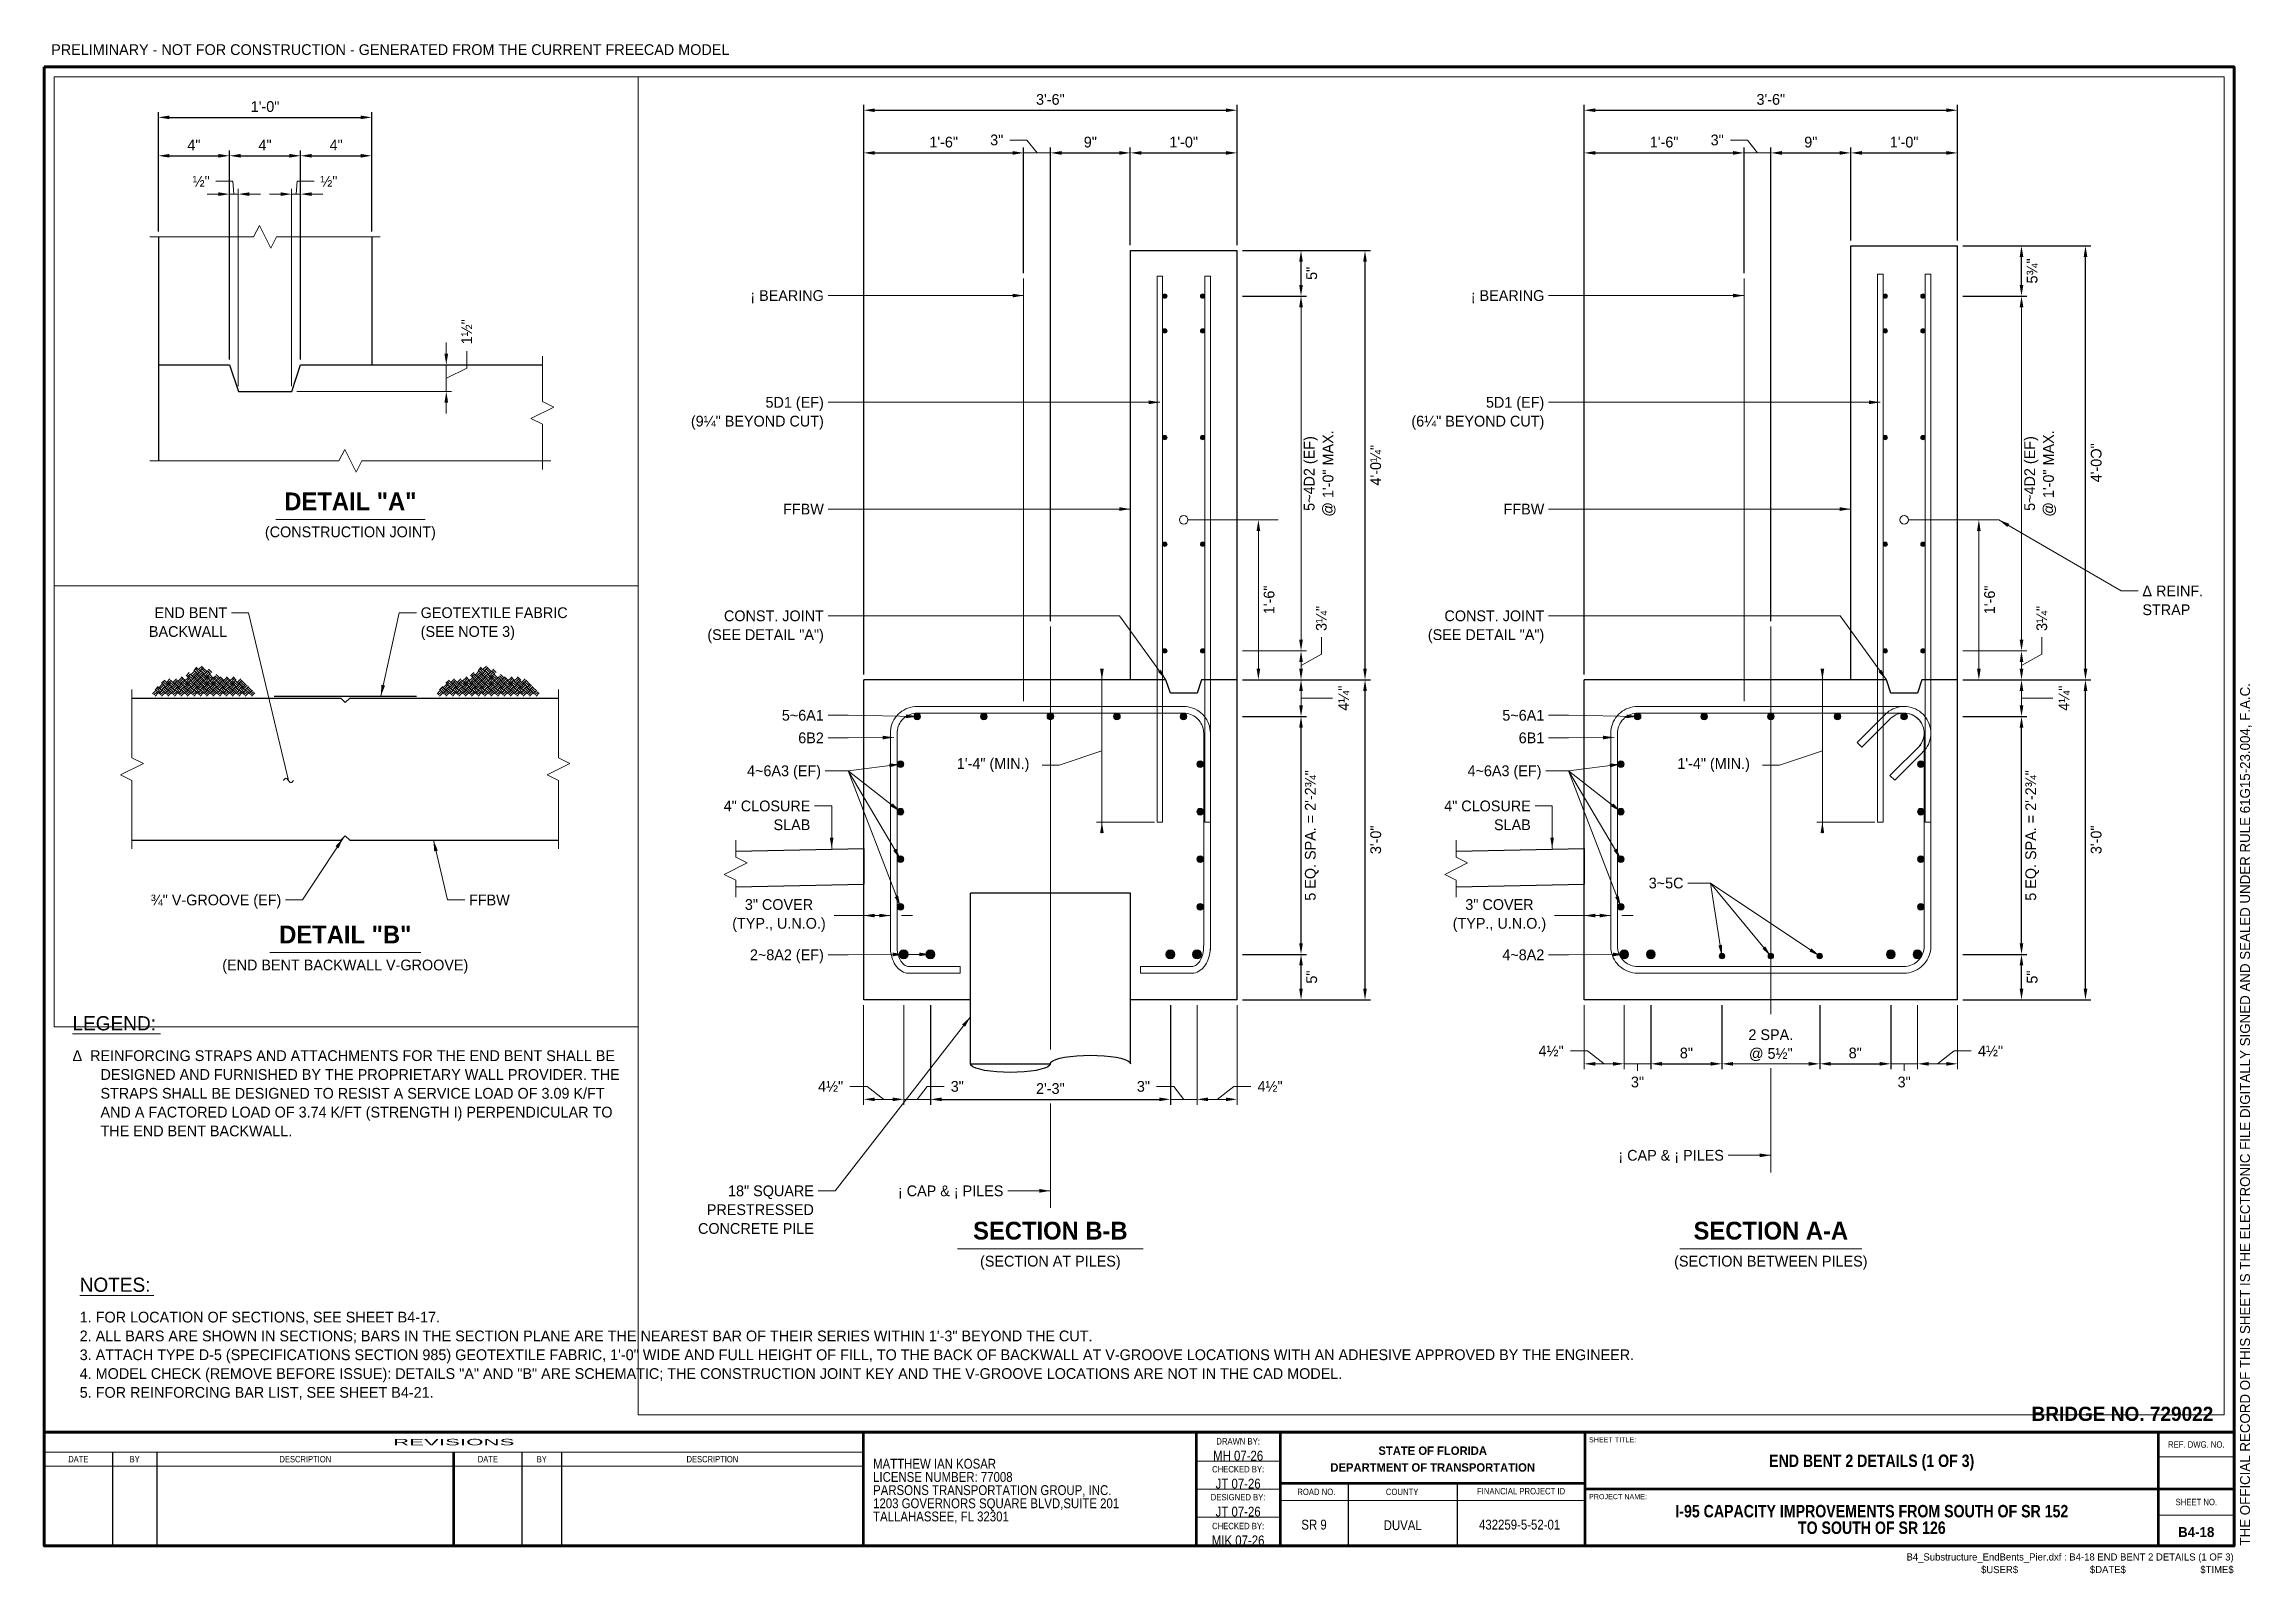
# Paper-space layout 'B4-18 END BENT 2 DETAILS (1 OF 3)' of a CAD drawing. Extents: x 0.07 to 1.36, y 0.01 to 0.9.
# The model-space entities are those that its viewports show. They can reach past a viewport. Long polylines and large blocks are cut down to what shows.
import ezdxf
from ezdxf.enums import TextEntityAlignment as Align

# ---------------------------------------------------------------- set-up
doc = ezdxf.new("R2010")
doc.units = 21
doc.header["$MEASUREMENT"] = 0
for name, pattern in [('DGN2', [0.12, 0.08, -0.04]), ('DGN4', [0.336, 0.2, -0.053, 0.03, -0.053]), ('DGN7', [0.726, 0.59, -0.053, 0.03, -0.053])]:
    doc.linetypes.add(name, pattern=pattern)
doc.layers.add('ActivePts-ConstElements', color=14, linetype='Continuous', lineweight=0, plot=False)
doc.layers.add('ClipBorder_dp', color=2, linetype='DGN2', lineweight=9, plot=False)
for name, color, linetype, lineweight in [('Border', 7, 'Continuous', 15), ('CL_Major', 1, 'DGN7', 9), ('CL_Minor', 7, 'DGN4', 9), ('Dimension', 7, 'Continuous', 9), ('Leader', 7, 'Continuous', 9), ('Patterning', 1, 'Continuous', 15), ('PileConc', 3, 'Continuous', 30), ('Rebar', 2, 'Continuous', 15), ('Rebar2', 2, 'Continuous', 15), ('SubStrConc', 3, 'Continuous', 30), ('SubStrConc2', 3, 'Continuous', 30), ('SubStrConc_h', 3, 'DGN2', 30), ('Symbols', 7, 'Continuous', 15), ('TextMisc', 7, 'Continuous', 13), ('TextStructShtNo', 7, 'Continuous', 9), ('TextStructures', 7, 'Continuous', 9), ('TextStructuresLabel', 7, 'Continuous', 0), ('WallMSEPanel', 3, 'Continuous', 30)]:
    doc.layers.add(name, color=color, linetype=linetype, lineweight=lineweight)
doc.styles.add('FDOT (Medium)', font='FDOT.ttf')
doc.styles.add('FDOT (Small)', font='FDOT.ttf')
doc.styles.add('FDOT Bold (Large)', font='FDOTBold.ttf')
doc.styles.add('FDOT Bold (Medium)', font='FDOTBold.ttf')
doc.styles.add('FDOT Structures', font='FDOT.ttf')
doc.styles.add('FDOT Structures Annotation', font='FDOT.ttf')
doc.styles.add('Style-Arial', font='arial.ttf')
doc.styles.add('Style-FDOT Bold', font='FDOTBold.ttf')
doc.styles.add('Style-FDOT Imprint Bold', font='FDOTImprintBold.ttf')
doc.styles.add('Style-FDOT Mono', font='FDOTMono.ttf')
doc.dimstyles.new('FDOT Structures Note-Arrow 1-1-2', dxfattribs={"dimtxt": 0.0504, "dimasz": 0.052067, "dimexe": 0.0252, "dimexo": 0.0252, "dimgap": 0.0252, "dimtad": 1, "dimdec": 3, "dimlfac": 12, "dimzin": 15, "dimlunit": 4, "dimtxsty": 'FDOT Structures Annotation', "dimcen": 2.5, "dimclrd": 256, "dimclre": 256, "dimclrt": 256, "dimazin": 3, "dimtfac": 0.7, "dimtmove": 0, "dimatfit": 1, "dimtfill": 1, "dimfrac": 1, "dimlwd": -1, "dimlwe": -1})
doc.dimstyles.new('FDOT Structures Note-Arrow 3-4', dxfattribs={"dimtxt": 0.1008, "dimasz": 0.104133, "dimexe": 0.0504, "dimexo": 0.0504, "dimgap": 0.0504, "dimtad": 1, "dimdec": 3, "dimlfac": 12, "dimzin": 15, "dimlunit": 4, "dimtxsty": 'FDOT Structures Annotation', "dimcen": 2.5, "dimclrd": 256, "dimclre": 256, "dimclrt": 256, "dimazin": 3, "dimtfac": 0.7, "dimtmove": 0, "dimatfit": 1, "dimtfill": 1, "dimfrac": 1, "dimlwd": -1, "dimlwe": -1})

psp = doc.layouts.new('B4-18 END BENT 2 DETAILS (1 OF 3)')

# ---------------------------------------------------------------- texts
at = {"layer": 'Border', "style": 'FDOT Structures'}
psp.add_text('PRELIMINARY - NOT FOR CONSTRUCTION - GENERATED FROM THE CURRENT FREECAD MODEL', height=0.0063, dxfattribs=at).set_placement((0.0708, 0.8967), align=Align.BOTTOM_LEFT)
at = {"layer": 'TextStructures', "style": 'FDOT (Medium)'}
for s, p in [('LEGEND:', (0.0833, 0.3354)), ('NOTES:', (0.0875, 0.1822))]:
    psp.add_text(s, height=0.00833, dxfattribs=at).set_placement(p, align=Align.TOP_LEFT)
at = {"layer": 'TextStructures', "char_height": 0.0063, "attachment_point": 1, "line_spacing_factor": 1.05, "style": 'FDOT Structures'}
for s, insert, width in [('\\pxi-2.6,l2.6;Δ  REINFORCING STRAPS AND ATTACHMENTS FOR THE END BENT SHALL BE DESIGNED AND FURNISHED BY THE PROPRIETARY WALL PROVIDER. THE STRAPS SHALL BE DESIGNED TO RESIST A SERVICE LOAD OF 3.09 K/FT AND A FACTORED LOAD OF 3.74 K/FT (STRENGTH I) PERPENDICULAR TO THE END BENT BACKWALL.', (0.0833, 0.3154), 0.327281), ('\\pxi-2.6,l2.6;1. FOR LOCATION OF SECTIONS, SEE SHEET B4-17.\\P2. ALL BARS ARE SHOWN IN SECTIONS; BARS IN THE SECTION PLANE ARE THE NEAREST BAR OF THEIR SERIES WITHIN 1\'-3" BEYOND THE CUT.\\P3. ATTACH TYPE D-5 (SPECIFICATIONS SECTION 985) GEOTEXTILE FABRIC, 1\'-0" WIDE AND FULL HEIGHT OF FILL, TO THE BACK OF BACKWALL AT V-GROOVE LOCATIONS WITH AN ADHESIVE APPROVED BY THE ENGINEER.\\P4. MODEL CHECK (REMOVE BEFORE ISSUE): DETAILS "A" AND "B" ARE SCHEMATIC; THE CONSTRUCTION JOINT KEY AND THE V-GROOVE LOCATIONS ARE NOT IN THE CAD MODEL.\\P5. FOR REINFORCING BAR LIST, SEE SHEET B4-21.', (0.0875, 0.1622), 1.11224)]:
    psp.add_mtext(s, dxfattribs=dict(at, insert=insert, width=width))

msp = doc.modelspace()

# ---------------------------------------------------------------- texts
at = {"layer": 'Border', "style": 'FDOT Structures'}
msp.add_text('3/4" = 1\'-0"', height=0.1008, dxfattribs=at).set_placement((720, -12.493333), align=Align.TOP_LEFT)
at = {"layer": 'Dimension', "char_height": 0.1008, "attachment_point": 5, "rotation": 90, "line_spacing_factor": 1.05, "style": 'FDOT Structures Annotation', "bg_fill": 3, "box_fill_scale": 1.1, "bg_fill_color": 0}
for insert in [(726.40531, -4.972162), (733.16022, -4.972162)]:
    msp.add_mtext('3¼"', dxfattribs=dict(at, insert=insert))
at = {"layer": 'Dimension', "char_height": 0.1008, "attachment_point": 5, "line_spacing_factor": 1.05, "style": 'FDOT Structures Annotation', "bg_fill": 3, "box_fill_scale": 1.1, "bg_fill_color": 0}
for s, insert in [('4½"', (728.558516, -9.026801)), ('4½"', (732.678481, -9.026801)), ('4½"', (721.803606, -9.360135)), ('4½"', (725.923571, -9.360135)), ('3"', (729.368518, -9.319121)), ('3"', (731.868518, -9.319121))]:
    msp.add_mtext(s, dxfattribs=dict(at, insert=insert))
at = {"layer": 'TextStructures', "style": 'FDOT Structures'}
for s, height, p in [('¡ BEARING', 0.1008, (721.739733, -1.945287)), ('¡ BEARING', 0.1008, (728.494643, -1.945287)), ('¾" V-GROOVE (EF)', 0.0756, (742.966078, -2.2078)), ('FFBW', 0.1008, (721.739733, -3.946937)), ('FFBW', 0.1008, (728.494643, -3.946937)), ('5~6A1', 0.1008, (721.739733, -5.880217)), ('5~6A1', 0.1008, (728.494643, -5.880217)), ('6B2', 0.1008, (721.739733, -6.091897)), ('6B1', 0.1008, (728.494643, -6.091897)), ('4~6A3 (EF)', 0.1008, (721.713066, -6.400845)), ('4~6A3 (EF)', 0.1008, (728.467976, -6.400846)), ('3~5C', 0.1008, (729.799845, -7.452968)), ('2~8A2 (EF)', 0.1008, (721.739733, -8.125884)), ('4~8A2', 0.1008, (728.494643, -8.125884)), ('¡ CAP & ¡ PILES', 0.1008, (730.178178, -10.005441)), ('¡ CAP & ¡ PILES', 0.1008, (723.423268, -10.338775))]:
    msp.add_text(s, height=height, dxfattribs=at).set_placement(p, align=Align.MIDDLE_RIGHT)
at = {"layer": 'TextStructures'}
for s, height, style, p in [('DETAIL "A"', 0.083336, 'FDOT Bold (Large)', (738.099292, -2.003896)), ('(CONSTRUCTION JOINT)', 0.0504, 'FDOT Structures', (738.099292, -2.12051)), ('DETAIL "B"', 0.125004, 'FDOT Bold (Large)', (743.416318, -2.550604)), ('(END BENT BACKWALL V-GROOVE)', 0.0756, 'FDOT Structures', (743.416318, -2.725525)), ('SECTION B-B', 0.166672, 'FDOT Bold (Large)', (723.863588, -10.845441)), ('SECTION A-A', 0.166672, 'FDOT Bold (Large)', (730.618498, -10.845441)), ('(SECTION AT PILES)', 0.1008, 'FDOT Structures', (723.863588, -11.078669)), ('(SECTION BETWEEN PILES)', 0.1008, 'FDOT Structures', (730.618498, -11.078669))]:
    msp.add_text(s, height=height, dxfattribs=dict(at, style=style)).set_placement(p, align=Align.BOTTOM_CENTER)
at = {"layer": 'TextStructures', "style": 'FDOT Structures'}
msp.add_text('FFBW', height=0.0756, dxfattribs=at).set_placement((744.286558, -2.2078), align=Align.MIDDLE_LEFT)
at = {"layer": 'TextStructures', "line_spacing_factor": 1.05, "style": 'FDOT Structures'}
for s, insert, char_height, attachment_point in [('END BENT\\PBACKWALL', (742.586078, -0.15), 0.0756, 3), ('GEOTEXTILE FABRIC\\P(SEE NOTE 3)', (743.946558, -0.15), 0.0756, 1), ('5D1 (EF)\\P(9¼" BEYOND CUT)', (721.739733, -2.895712), 0.1008, 3), ('5D1 (EF)\\P(6¼" BEYOND CUT)', (728.494643, -2.895712), 0.1008, 3), ('Δ REINF.\\PSTRAP', (734.102354, -4.664028), 0.1008, 1), ('CONST. JOINT\\P(SEE DETAIL "A")', (721.739733, -4.897361), 0.1008, 3), ('CONST. JOINT\\P(SEE DETAIL "A")', (728.494643, -4.897361), 0.1008, 3), ('4" CLOSURE\\PSLAB', (721.613066, -6.679857), 0.1008, 3), ('4" CLOSURE\\PSLAB', (728.367976, -6.679858), 0.1008, 3), ('18" SQUARE\\PPRESTRESSED\\PCONCRETE PILE', (721.646399, -10.288375), 0.1008, 3)]:
    msp.add_mtext(s, dxfattribs=dict(at, insert=insert, char_height=char_height, attachment_point=attachment_point))

# ---------------------------------------------------------------- blocks, each defined once
blk = doc.blocks.new('11x17 Structures Sheet Border')
at = {"layer": 'Border', "lineweight": 80}
blk.add_line((1.329161, 0.070862), (0.045879, 0.070862), dxfattribs=at)
at = {"layer": 'Border', "linetype": 'Continuous', "lineweight": 53}
for p, q in [((0.52586, 0.070862), (0.52586, 0.004198)), ((0.720852, 0.070862), (0.720852, 0.004198)), ((0.770195, 0.070862), (0.770195, 0.004198)), ((0.948855, 0.004198), (0.948855, 0.070862)), ((1.284845, 0.004198), (1.284845, 0.070862)), ((0.28587, 0.0043), (0.28587, 0.059196)), ((0.770195, 0.040863), (0.948855, 0.040863)), ((1.329161, 0.03753), (0.948855, 0.03753))]:
    blk.add_line(p, q, dxfattribs=at)
at = {"layer": 'Border', "linetype": 'Continuous', "lineweight": 13}
for p, q in [((0.52586, 0.059196), (0.045879, 0.059196)), ((0.720852, 0.053848), (0.770195, 0.053848)), ((1.329161, 0.056343), (1.284845, 0.056343)), ((0.52586, 0.050863), (0.045879, 0.050863)), ((0.720852, 0.037466), (0.770195, 0.037466)), ((0.770195, 0.030863), (0.948855, 0.030863)), ((0.720852, 0.021083), (0.770195, 0.021083)), ((1.329161, 0.022295), (1.284845, 0.022295))]:
    blk.add_line(p, q, dxfattribs=at)
at = {"layer": 'Border', "linetype": 'Continuous', "lineweight": 30}
for p, q in [((0.085878, 0.059196), (0.085878, 0.0043)), ((0.111928, 0.059196), (0.111928, 0.003858)), ((0.325868, 0.059196), (0.325868, 0.0043)), ((0.349011, 0.059196), (0.349011, 0.003858)), ((0.810066, 0.040863), (0.810066, 0.004198)), ((0.873836, 0.040863), (0.873836, 0.004198))]:
    blk.add_line(p, q, dxfattribs=at)
at = {"layer": 'Border', "lineweight": 80, "flags": 128}
blk.add_lwpolyline([(0.045879, 0.87083), (1.329161, 0.87083), (1.329161, 0.004198), (0.045879, 0.004198)], close=True, dxfattribs=at)
at = {"layer": 'ActivePts-ConstElements', "linetype": 'Continuous', "lineweight": 0, "flags": 1}
for tag in ['SheetTitle_Top', 'SheetTitle_Bottom', 'Company_City', 'Company_Zip', 'Company_Phone', 'County_Middle', 'Company_Name', 'Company_Street', 'Company_State', 'Company_Fax', 'County_Top', 'County_Bottom', 'License_Number', 'Professional_Name', 'Professional_Type', 'Financial_Project_Id', 'Road_Number', 'RoadwayID', 'Bridge_Number', 'Designed_By', 'Designed_By_Date', 'Drawing_Checked_By', 'Drawing_Checked_By_Date', 'Design_Checked_By', 'Design_Checked_By_Date', 'Bridge_Project_Description', 'Bridge_Project_Description_Top', 'Bridge_Project_Description_Bottom', 'FAC_Note', 'Drawn_By', 'Drawn_By_Date']:
    blk.add_attdef(tag, (0, 0), '', height=0.007292, dxfattribs=at)
at = {"layer": 'TextMisc', "linetype": 'Continuous', "insert": (1.332633, 0.004388), "char_height": 0.005833, "attachment_point": 1, "rotation": 90, "line_spacing_factor": 0.9, "style": 'FDOT (Small)'}
blk.add_mtext('THE OFFICIAL RECORD OF THIS SHEET IS THE ELECTRONIC FILE DIGITALLY SIGNED AND SEALED UNDER RULE 61G15-23.004, F.A.C.', dxfattribs=at)
at = {"layer": 'TextStructures', "lineweight": 13, "style": 'Style-Arial'}
for s, height, width, p in [('REVISIONS', 0.003753, 2.491007, (0.28587, 0.065029)), ('REF. DWG. NO.', 0.00375, 0.861083, (1.307003, 0.063602)), ('SHEET NO.', 0.00375, 0.861083, (1.307003, 0.029912))]:
    blk.add_text(s, height=height, dxfattribs=dict(at, width=width)).set_placement(p, align=Align.MIDDLE_CENTER)
at = {"layer": 'TextStructures', "lineweight": 0, "style": 'Style-Arial'}
for s, height, rotation, width, p in [('DATE', 0.003736, 359.869253, 0.849615, (0.065879, 0.055029)), ('DESCRIPTION', 0.003752, 360, 0.845673, (0.198899, 0.055029)), ('DATE', 0.003736, 360, 0.849615, (0.305869, 0.055029)), ('DESCRIPTION', 0.003752, 360, 0.845673, (0.437436, 0.055029))]:
    blk.add_text(s, height=height, rotation=rotation, dxfattribs=dict(at, width=width)).set_placement(p, align=Align.MIDDLE_CENTER)
for s, height, width, p in [('BY', 0.003753, 0.846461, (0.098903, 0.055029)), ('BY', 0.003753, 0.846461, (0.33744, 0.055029)), ('ROAD NO.', 0.003736, 0.862747, (0.791352, 0.035863)), ('COUNTY', 0.003753, 0.860866, (0.841616, 0.035863)), ('FINANCIAL PROJECT ID', 0.003753, 0.8602, (0.91132, 0.036273))]:
    blk.add_text(s, height=height, dxfattribs=dict(at, width=width)).set_placement(p, align=Align.MIDDLE_CENTER)
at = {"layer": 'TextStructures', "lineweight": 13}
for s, insert, char_height, attachment_point, line_spacing_factor, style in [(' BRIDGE NO. 729022', (1.316956, 0.081523), 0.008333, 6, 0.6, 'FDOT Bold (Medium)'), ('\\H1x;\\W0.864865;MH 07-26', (0.745524, 0.05702), 0.005781, 5, 0.6, 'Style-FDOT Mono'), ('STATE OF FLORIDA\\PDEPARTMENT OF TRANSPORTATION\\P', (0.859525, 0.055042), 0.004921, 5, 1.197447, 'Style-FDOT Imprint Bold'), ('\\H1x;\\W0.864865;JT 07-26', (0.745524, 0.040638), 0.005781, 5, 0.6, 'Style-FDOT Mono'), ('\\H1x;\\W0.864865;JT 07-26', (0.745524, 0.024256), 0.005781, 5, 0.6, 'Style-FDOT Mono'), ('\\H1x;\\W0.864865; \\PDUVAL\\P ', (0.841951, 0.016296), 0.005781, 5, 0.801269, 'Style-FDOT Mono'), ('\\H1x;\\W0.864865;432259-5-52-01', (0.910454, 0.016618), 0.005781, 5, 0.6, 'Style-FDOT Mono'), ('\\H1x;\\W0.864865;MIK 07-26', (0.745524, 0.007371), 0.005781, 5, 0.6, 'Style-FDOT Mono')]:
    blk.add_mtext(s, dxfattribs=dict(at, insert=insert, char_height=char_height, attachment_point=attachment_point, line_spacing_factor=line_spacing_factor, style=style))
at = {"layer": 'TextStructures', "lineweight": 0, "style": 'Style-Arial'}
for s, insert, char_height, attachment_point, line_spacing_factor in [('\\H1x;\\W0.863416;DRAWN BY:', (0.745524, 0.065471), 0.003736, 5, 1.302295), ('SHEET TITLE:', (0.951124, 0.066366), 0.002998, 4, 1.475197), ('\\H1x;\\W0.863416;CHECKED BY:', (0.745524, 0.049089), 0.003736, 5, 1.302295), ('\\H1x;\\W0.863416;DESIGNED BY:', (0.745524, 0.032707), 0.003736, 5, 1.302295), ('PROJECT NAME:\\P', (0.951124, 0.033034), 0.002998, 4, 1.475197), ('\\H1x;\\W0.863416;CHECKED BY:', (0.745524, 0.015821), 0.003736, 5, 1.302295)]:
    blk.add_mtext(s, dxfattribs=dict(at, insert=insert, char_height=char_height, attachment_point=attachment_point, line_spacing_factor=line_spacing_factor))
at = {"layer": 'TextStructures', "lineweight": 13, "char_height": 0.005781, "style": 'Style-FDOT Mono'}
for s, insert, width, attachment_point, line_spacing_factor in [('\\H1x;\\W0.864865;MATTHEW IAN KOSAR\\PLICENSE NUMBER: 77008\\PPARSONS TRANSPORTATION GROUP, INC.\\P1203 GOVERNORS SQUARE BLVD,SUITE 201\\PTALLAHASSEE, FL 32301', (0.531613, 0.036341), 0.185826, 4, 0.801269), ('\\H1x;\\W0.864865;SR 9', (0.789996, 0.016618), 0.0574, 5, 0.6)]:
    blk.add_mtext(s, dxfattribs=dict(at, insert=insert, width=width, attachment_point=attachment_point, line_spacing_factor=line_spacing_factor))
at = {"layer": 'TextStructuresLabel', "lineweight": 30, "char_height": 0.007292, "attachment_point": 5, "style": 'Style-FDOT Bold'}
for s, insert, width, line_spacing_factor in [('\\fFDOT Bold|b1|i0|c00|p7;\\H1x;\\W0.849998; ', (1.11685, 0.061314), 0.278381, 0.6), ('\\fFDOT Bold|b1|i0|c00|p7;\\H1x;\\W0.849998; ', (1.11685, 0.044648), 0.278381, 0.6), ('\\fFDOT Bold|b1|i0|c00|p7;\\H1x;\\W0.849998;I-95 CAPACITY IMPROVEMENTS FROM SOUTH OF SR 152 TO SOUTH OF SR 126', (1.11685, 0.019649), 0.23333, 0.798592), ('\\fFDOT Bold|b1|i0|c00|p7;\\H1x;\\W0.849998; ', (1.11685, 0.027982), 0.278381, 0.6), ('\\fFDOT Bold|b1|i0|c00|p7;\\H1x;\\W0.849998; ', (1.11685, 0.011316), 0.278381, 0.6)]:
    blk.add_mtext(s, dxfattribs=dict(at, insert=insert, width=width, line_spacing_factor=line_spacing_factor))
blk = doc.blocks.new('Structures Sheet Number-Title B4-18')
at = {"layer": 'TextMisc', "char_height": 0.004167, "attachment_point": 3, "line_spacing_factor": 1.019993, "style": 'FDOT (Small)'}
for s, insert in [('B4_Substructure_EndBents_Pier.dxf : B4-18 END BENT 2 DETAILS (1 OF 3)', (-0.000217, -0.004396)), ('$USER$', (-0.126551, -0.011792)), ('$DATE$', (-0.063384, -0.011792)), ('$TIME$', (-0.000217, -0.011792))]:
    blk.add_mtext(s, dxfattribs=dict(at, insert=insert))
at = {"layer": 'TextStructShtNo', "lineweight": 30, "insert": (-0.022158, 0.008076), "char_height": 0.005833, "attachment_point": 5, "line_spacing_factor": 0.6, "style": 'Style-FDOT Bold'}
blk.add_mtext('B4-18', dxfattribs=at)
at = {"layer": 'TextStructures', "lineweight": 30, "insert": (-0.212311, 0.048783), "char_height": 0.007292, "width": 0.2776, "attachment_point": 5, "line_spacing_factor": 0.6, "style": 'Style-FDOT Bold'}
blk.add_mtext('\\H1x;\\W0.849998;END BENT 2 DETAILS (1 OF 3)', dxfattribs=at)
blk = doc.blocks.new('_CLOSEDFILLED')
at = {"layer": 'Dimension'}
blk.add_solid([(-1, 0.164), (0, 0), (-1, -0.164)], dxfattribs=at)
blk = doc.blocks.new('*D360')
at = {"layer": 'Dimension'}
for p, q in [((731.102, -5.444), (731.102, -6.985)), ((731.594, -6.881), (731.051, -6.881))]:
    blk.add_line(p, q, dxfattribs=at)
at = {"layer": 'Dimension', "xscale": 0.10413333333333333, "yscale": 0.10413333333333333}
for p, rotation in [((731.102, -5.548), -90.00000000000001), ((731.102, -6.881), 90)]:
    blk.add_blockref('_CLOSEDFILLED', p, dxfattribs=dict(at, rotation=rotation))
blk = doc.blocks.new('*D361')
at = {"layer": 'Dimension'}
for p, q in [((732.569, -5.444), (732.569, -4.152)), ((732.419, -5.548), (732.619, -5.548))]:
    blk.add_line(p, q, dxfattribs=at)
at = {"layer": 'Dimension', "xscale": 0.10413333333333333, "yscale": 0.10413333333333333}
for p, rotation in [((732.569, -4.048), 90), ((732.569, -5.548), -90.00000000000001)]:
    blk.add_blockref('_CLOSEDFILLED', p, dxfattribs=dict(at, rotation=rotation))
at = {"layer": 'Dimension', "insert": (732.67, -4.798), "char_height": 0.1008, "attachment_point": 5, "rotation": 90, "style": 'FDOT Structures Annotation', "bg_fill": 3, "box_fill_scale": 1.1, "bg_fill_color": 1}
blk.add_mtext('1\'-6"', dxfattribs=at)
blk = doc.blocks.new('*D362')
at = {"layer": 'Dimension'}
for p, q in [((728.868, -8.598), (728.868, -9.198)), ((729.244, -8.598), (729.244, -9.198)), ((728.972, -9.148), (729.139, -9.148))]:
    blk.add_line(p, q, dxfattribs=at)
at = {"layer": 'Dimension', "xscale": 0.10413333333333333, "yscale": 0.10413333333333333, "rotation": 180}
blk.add_blockref('_CLOSEDFILLED', (728.868, -9.148), dxfattribs=at)
at = {"layer": 'Dimension', "xscale": 0.10413333333333333, "yscale": 0.10413333333333333}
blk.add_blockref('_CLOSEDFILLED', (729.244, -9.148), dxfattribs=at)
blk = doc.blocks.new('*D363')
at = {"layer": 'Dimension'}
for p, q in [((729.244, -8.598), (729.244, -9.198)), ((729.494, -8.598), (729.494, -9.198)), ((729.139, -9.148), (729.035, -9.148)), ((729.244, -9.148), (729.494, -9.148)), ((729.598, -9.148), (729.702, -9.148))]:
    blk.add_line(p, q, dxfattribs=at)
at = {"layer": 'Dimension', "xscale": 0.10413333333333333, "yscale": 0.10413333333333333}
blk.add_blockref('_CLOSEDFILLED', (729.244, -9.148), dxfattribs=at)
at = {"layer": 'Dimension', "xscale": 0.10413333333333333, "yscale": 0.10413333333333333, "rotation": 180}
blk.add_blockref('_CLOSEDFILLED', (729.494, -9.148), dxfattribs=at)
blk = doc.blocks.new('*D365')
at = {"layer": 'Dimension'}
for p, q in [((730.16, -8.598), (730.16, -9.198)), ((731.077, -8.598), (731.077, -9.198)), ((730.264, -9.148), (730.973, -9.148))]:
    blk.add_line(p, q, dxfattribs=at)
at = {"layer": 'Dimension', "xscale": 0.10413333333333333, "yscale": 0.10413333333333333, "rotation": 180}
blk.add_blockref('_CLOSEDFILLED', (730.16, -9.148), dxfattribs=at)
at = {"layer": 'Dimension', "xscale": 0.10413333333333333, "yscale": 0.10413333333333333}
blk.add_blockref('_CLOSEDFILLED', (731.077, -9.148), dxfattribs=at)
blk = doc.blocks.new('*D367')
at = {"layer": 'Dimension'}
for p, q in [((731.744, -8.598), (731.744, -9.198)), ((731.994, -8.598), (731.994, -9.198)), ((731.639, -9.148), (731.535, -9.148)), ((731.744, -9.148), (731.994, -9.148)), ((732.098, -9.148), (732.202, -9.148))]:
    blk.add_line(p, q, dxfattribs=at)
at = {"layer": 'Dimension', "xscale": 0.10413333333333333, "yscale": 0.10413333333333333}
blk.add_blockref('_CLOSEDFILLED', (731.744, -9.148), dxfattribs=at)
at = {"layer": 'Dimension', "xscale": 0.10413333333333333, "yscale": 0.10413333333333333, "rotation": 180}
blk.add_blockref('_CLOSEDFILLED', (731.994, -9.148), dxfattribs=at)
blk = doc.blocks.new('*D368')
at = {"layer": 'Dimension'}
for p, q in [((731.994, -8.598), (731.994, -9.198)), ((732.369, -8.598), (732.369, -9.198)), ((732.098, -9.148), (732.265, -9.148))]:
    blk.add_line(p, q, dxfattribs=at)
at = {"layer": 'Dimension', "xscale": 0.10413333333333333, "yscale": 0.10413333333333333, "rotation": 180}
blk.add_blockref('_CLOSEDFILLED', (731.994, -9.148), dxfattribs=at)
at = {"layer": 'Dimension', "xscale": 0.10413333333333333, "yscale": 0.10413333333333333}
blk.add_blockref('_CLOSEDFILLED', (732.369, -9.148), dxfattribs=at)
blk = doc.blocks.new('*D370')
at = {"layer": 'Dimension'}
for p, q in [((730.264, -0.608), (730.16, -0.608)), ((730.368, -1.735), (730.368, -0.557)), ((730.368, -0.608), (730.618, -0.608)), ((730.618, -4.997), (730.618, -0.557)), ((730.723, -0.608), (730.827, -0.608))]:
    blk.add_line(p, q, dxfattribs=at)
at = {"layer": 'Dimension', "xscale": 0.10413333333333333, "yscale": 0.10413333333333333}
blk.add_blockref('_CLOSEDFILLED', (730.368, -0.608), dxfattribs=at)
at = {"layer": 'Dimension', "xscale": 0.10413333333333333, "yscale": 0.10413333333333333, "rotation": 180}
blk.add_blockref('_CLOSEDFILLED', (730.618, -0.608), dxfattribs=at)
blk = doc.blocks.new('*D376')
at = {"layer": 'Dimension'}
for p, q in [((732.419, -5.548), (733.019, -5.548)), ((732.969, -5.788), (732.969, -5.652)), ((732.419, -5.892), (733.019, -5.892))]:
    blk.add_line(p, q, dxfattribs=at)
at = {"layer": 'Dimension', "xscale": 0.10413333333333333, "yscale": 0.10413333333333333}
for p, rotation in [((732.969, -5.548), 90), ((732.969, -5.892), -90.00000000000001)]:
    blk.add_blockref('_CLOSEDFILLED', p, dxfattribs=dict(at, rotation=rotation))
blk = doc.blocks.new('*D377')
at = {"layer": 'Dimension'}
for p, q in [((732.419, -5.277), (733.019, -5.277)), ((732.969, -5.444), (732.969, -5.381)), ((732.419, -5.548), (733.019, -5.548))]:
    blk.add_line(p, q, dxfattribs=at)
at = {"layer": 'Dimension', "xscale": 0.10413333333333333, "yscale": 0.10413333333333333}
for p, rotation in [((732.969, -5.277), 90), ((732.969, -5.548), -90.00000000000001)]:
    blk.add_blockref('_CLOSEDFILLED', p, dxfattribs=dict(at, rotation=rotation))
blk = doc.blocks.new('*D378')
at = {"layer": 'Dimension'}
for p, q in [((732.419, -1.95), (733.019, -1.95)), ((732.969, -5.173), (732.969, -2.054)), ((732.419, -5.277), (733.019, -5.277))]:
    blk.add_line(p, q, dxfattribs=at)
at = {"layer": 'Dimension', "xscale": 0.10413333333333333, "yscale": 0.10413333333333333}
for p, rotation in [((732.969, -1.95), 90), ((732.969, -5.277), -90.00000000000001)]:
    blk.add_blockref('_CLOSEDFILLED', p, dxfattribs=dict(at, rotation=rotation))
blk = doc.blocks.new('*D382')
at = {"layer": 'Dimension'}
for p, q in [((728.764, -7.758), (728.66, -7.758)), ((729.118, -7.758), (728.868, -7.758)), ((729.223, -7.758), (729.327, -7.758))]:
    blk.add_line(p, q, dxfattribs=at)
at = {"layer": 'Dimension', "xscale": 0.10413333333333333, "yscale": 0.10413333333333333, "rotation": 180}
blk.add_blockref('_CLOSEDFILLED', (728.868, -7.758), dxfattribs=at)
at = {"layer": 'Dimension', "xscale": 0.10413333333333333, "yscale": 0.10413333333333333}
blk.add_blockref('_CLOSEDFILLED', (729.118, -7.758), dxfattribs=at)
blk = doc.blocks.new('*D383')
at = {"layer": 'Dimension'}
for p, q in [((724.347, -5.444), (724.347, -6.985)), ((724.839, -6.881), (724.296, -6.881))]:
    blk.add_line(p, q, dxfattribs=at)
at = {"layer": 'Dimension', "xscale": 0.10413333333333333, "yscale": 0.10413333333333333}
for p, rotation in [((724.347, -5.548), -90.00000000000001), ((724.347, -6.881), 90)]:
    blk.add_blockref('_CLOSEDFILLED', p, dxfattribs=dict(at, rotation=rotation))
blk = doc.blocks.new('*D384')
at = {"layer": 'Dimension'}
for p, q in [((725.814, -5.444), (725.814, -4.152)), ((725.664, -5.548), (725.864, -5.548))]:
    blk.add_line(p, q, dxfattribs=at)
at = {"layer": 'Dimension', "xscale": 0.10413333333333333, "yscale": 0.10413333333333333}
for p, rotation in [((725.814, -4.048), 90), ((725.814, -5.548), -90.00000000000001)]:
    blk.add_blockref('_CLOSEDFILLED', p, dxfattribs=dict(at, rotation=rotation))
at = {"layer": 'Dimension', "insert": (725.915, -4.798), "char_height": 0.1008, "attachment_point": 5, "rotation": 90, "style": 'FDOT Structures Annotation', "bg_fill": 3, "box_fill_scale": 1.1, "bg_fill_color": 1}
blk.add_mtext('1\'-6"', dxfattribs=at)
blk = doc.blocks.new('*D385')
at = {"layer": 'Dimension'}
for p, q in [((722.113, -8.598), (722.113, -9.531)), ((722.489, -8.598), (722.489, -9.531)), ((722.218, -9.481), (722.384, -9.481))]:
    blk.add_line(p, q, dxfattribs=at)
at = {"layer": 'Dimension', "xscale": 0.10413333333333333, "yscale": 0.10413333333333333, "rotation": 180}
blk.add_blockref('_CLOSEDFILLED', (722.113, -9.481), dxfattribs=at)
at = {"layer": 'Dimension', "xscale": 0.10413333333333333, "yscale": 0.10413333333333333}
blk.add_blockref('_CLOSEDFILLED', (722.489, -9.481), dxfattribs=at)
blk = doc.blocks.new('*D386')
at = {"layer": 'Dimension'}
for p, q in [((722.489, -8.598), (722.489, -9.531)), ((722.739, -8.598), (722.739, -9.531)), ((722.384, -9.481), (722.28, -9.481)), ((722.489, -9.481), (722.739, -9.481)), ((722.843, -9.481), (722.947, -9.481))]:
    blk.add_line(p, q, dxfattribs=at)
at = {"layer": 'Dimension', "xscale": 0.10413333333333333, "yscale": 0.10413333333333333}
blk.add_blockref('_CLOSEDFILLED', (722.489, -9.481), dxfattribs=at)
at = {"layer": 'Dimension', "xscale": 0.10413333333333333, "yscale": 0.10413333333333333, "rotation": 180}
blk.add_blockref('_CLOSEDFILLED', (722.739, -9.481), dxfattribs=at)
blk = doc.blocks.new('*D388')
at = {"layer": 'Dimension'}
for p, q in [((724.989, -8.598), (724.989, -9.531)), ((725.239, -8.598), (725.239, -9.531)), ((724.884, -9.481), (724.78, -9.481)), ((724.989, -9.481), (725.239, -9.481)), ((725.343, -9.481), (725.447, -9.481))]:
    blk.add_line(p, q, dxfattribs=at)
at = {"layer": 'Dimension', "xscale": 0.10413333333333333, "yscale": 0.10413333333333333}
blk.add_blockref('_CLOSEDFILLED', (724.989, -9.481), dxfattribs=at)
at = {"layer": 'Dimension', "xscale": 0.10413333333333333, "yscale": 0.10413333333333333, "rotation": 180}
blk.add_blockref('_CLOSEDFILLED', (725.239, -9.481), dxfattribs=at)
blk = doc.blocks.new('*D389')
at = {"layer": 'Dimension'}
for p, q in [((725.239, -8.598), (725.239, -9.531)), ((725.614, -8.598), (725.614, -9.531)), ((725.343, -9.481), (725.51, -9.481))]:
    blk.add_line(p, q, dxfattribs=at)
at = {"layer": 'Dimension', "xscale": 0.10413333333333333, "yscale": 0.10413333333333333, "rotation": 180}
blk.add_blockref('_CLOSEDFILLED', (725.239, -9.481), dxfattribs=at)
at = {"layer": 'Dimension', "xscale": 0.10413333333333333, "yscale": 0.10413333333333333}
blk.add_blockref('_CLOSEDFILLED', (725.614, -9.481), dxfattribs=at)
blk = doc.blocks.new('*D391')
at = {"layer": 'Dimension'}
for p, q in [((723.509, -0.608), (723.405, -0.608)), ((723.613, -1.735), (723.613, -0.557)), ((723.613, -0.608), (723.864, -0.608)), ((723.864, -4.997), (723.864, -0.557)), ((723.968, -0.608), (724.072, -0.608))]:
    blk.add_line(p, q, dxfattribs=at)
at = {"layer": 'Dimension', "xscale": 0.10413333333333333, "yscale": 0.10413333333333333}
blk.add_blockref('_CLOSEDFILLED', (723.613, -0.608), dxfattribs=at)
at = {"layer": 'Dimension', "xscale": 0.10413333333333333, "yscale": 0.10413333333333333, "rotation": 180}
blk.add_blockref('_CLOSEDFILLED', (723.864, -0.608), dxfattribs=at)
blk = doc.blocks.new('*D397')
at = {"layer": 'Dimension'}
for p, q in [((725.664, -5.548), (726.264, -5.548)), ((726.214, -5.788), (726.214, -5.652)), ((725.664, -5.892), (726.264, -5.892))]:
    blk.add_line(p, q, dxfattribs=at)
at = {"layer": 'Dimension', "xscale": 0.10413333333333333, "yscale": 0.10413333333333333}
for p, rotation in [((726.214, -5.548), 90), ((726.214, -5.892), -90.00000000000001)]:
    blk.add_blockref('_CLOSEDFILLED', p, dxfattribs=dict(at, rotation=rotation))
blk = doc.blocks.new('*D398')
at = {"layer": 'Dimension'}
for p, q in [((725.664, -5.277), (726.264, -5.277)), ((726.214, -5.444), (726.214, -5.381)), ((725.664, -5.548), (726.264, -5.548))]:
    blk.add_line(p, q, dxfattribs=at)
at = {"layer": 'Dimension', "xscale": 0.10413333333333333, "yscale": 0.10413333333333333}
for p, rotation in [((726.214, -5.277), 90), ((726.214, -5.548), -90.00000000000001)]:
    blk.add_blockref('_CLOSEDFILLED', p, dxfattribs=dict(at, rotation=rotation))
blk = doc.blocks.new('*D399')
at = {"layer": 'Dimension'}
for p, q in [((725.664, -1.95), (726.264, -1.95)), ((726.214, -5.173), (726.214, -2.054)), ((725.664, -5.277), (726.264, -5.277))]:
    blk.add_line(p, q, dxfattribs=at)
at = {"layer": 'Dimension', "xscale": 0.10413333333333333, "yscale": 0.10413333333333333}
for p, rotation in [((726.214, -1.95), 90), ((726.214, -5.277), -90.00000000000001)]:
    blk.add_blockref('_CLOSEDFILLED', p, dxfattribs=dict(at, rotation=rotation))
blk = doc.blocks.new('*D403')
at = {"layer": 'Dimension'}
for p, q in [((722.009, -7.758), (721.905, -7.758)), ((722.364, -7.758), (722.113, -7.758)), ((722.468, -7.758), (722.572, -7.758))]:
    blk.add_line(p, q, dxfattribs=at)
at = {"layer": 'Dimension', "xscale": 0.10413333333333333, "yscale": 0.10413333333333333, "rotation": 180}
blk.add_blockref('_CLOSEDFILLED', (722.113, -7.758), dxfattribs=at)
at = {"layer": 'Dimension', "xscale": 0.10413333333333333, "yscale": 0.10413333333333333}
blk.add_blockref('_CLOSEDFILLED', (722.364, -7.758), dxfattribs=at)
blk = doc.blocks.new('*D404')
at = {"layer": 'Dimension'}
for p, q in [((737.481, -0.497), (737.428, -0.497)), ((737.533, -1.272), (737.533, -0.472)), ((737.533, -0.497), (737.574, -0.497)), ((737.574, -1.397), (737.574, -0.472)), ((737.626, -0.497), (737.678, -0.497))]:
    blk.add_line(p, q, dxfattribs=at)
at = {"layer": 'Dimension', "xscale": 0.052066666666666664, "yscale": 0.052066666666666664}
blk.add_blockref('_CLOSEDFILLED', (737.533, -0.497), dxfattribs=at)
at = {"layer": 'Dimension', "xscale": 0.052066666666666664, "yscale": 0.052066666666666664, "rotation": 180}
blk.add_blockref('_CLOSEDFILLED', (737.574, -0.497), dxfattribs=at)
blk = doc.blocks.new('*D405')
at = {"layer": 'Dimension'}
for p, q in [((737.772, -0.497), (737.72, -0.497)), ((737.824, -1.397), (737.824, -0.472)), ((737.824, -0.497), (737.866, -0.497)), ((737.866, -1.272), (737.866, -0.472)), ((737.918, -0.497), (737.97, -0.497))]:
    blk.add_line(p, q, dxfattribs=at)
at = {"layer": 'Dimension', "xscale": 0.052066666666666664, "yscale": 0.052066666666666664}
blk.add_blockref('_CLOSEDFILLED', (737.824, -0.497), dxfattribs=at)
at = {"layer": 'Dimension', "xscale": 0.052066666666666664, "yscale": 0.052066666666666664, "rotation": 180}
blk.add_blockref('_CLOSEDFILLED', (737.866, -0.497), dxfattribs=at)
blk = doc.blocks.new('*D410')
at = {"layer": 'Dimension'}
for p, q in [((738.549, -1.245), (738.549, -1.193)), ((738.549, -1.422), (738.549, -1.297)), ((737.849, -1.422), (738.574, -1.422)), ((738.549, -1.474), (738.549, -1.526))]:
    blk.add_line(p, q, dxfattribs=at)
at = {"layer": 'Dimension', "xscale": 0.052066666666666664, "yscale": 0.052066666666666664}
for p, rotation in [((738.549, -1.297), -90.00000000000001), ((738.549, -1.422), 90)]:
    blk.add_blockref('_CLOSEDFILLED', p, dxfattribs=dict(at, rotation=rotation))

# ---------------------------------------------------------------- dimensions: what is measured, and where the dimension line sits
at = {"layer": 'Dimension'}
for base, p1, p2, dimstyle, picture, middle in [((737.532626, -0.497227), (737.532626, -1.297227), (737.574292, -1.422227), 'FDOT Structures Note-Arrow 1-1-2', '*D404', (737.553459, -0.497227)), ((737.824292, -0.497227), (737.824292, -1.422227), (737.865959, -1.297227), 'FDOT Structures Note-Arrow 1-1-2', '*D405', (737.845126, -0.497227)), ((722.363624, -7.757761), (722.363624, -7.757761), (722.113386, -7.757761), 'FDOT Structures Note-Arrow 3-4', '*D403', (722.238505, -7.757761)), ((729.11849, -7.757761), (729.11849, -7.757761), (728.868296, -7.757761), 'FDOT Structures Note-Arrow 3-4', '*D382', (728.993393, -7.757761)), ((722.113386, -9.481095), (722.113386, -8.547761), (722.488608, -8.547761), 'FDOT Structures Note-Arrow 3-4', '*D385', (722.300997, -9.481095)), ((722.488608, -9.481095), (722.488608, -8.547761), (722.738608, -8.547761), 'FDOT Structures Note-Arrow 3-4', '*D386', (722.613608, -9.481095)), ((725.238608, -9.481095), (725.238608, -8.547761), (725.61379, -8.547761), 'FDOT Structures Note-Arrow 3-4', '*D389', (725.426199, -9.481095)), ((728.868296, -9.147761), (728.868296, -8.547761), (729.243518, -8.547761), 'FDOT Structures Note-Arrow 3-4', '*D362', (729.055907, -9.147761)), ((729.243518, -9.147761), (729.243518, -8.547761), (729.493518, -8.547761), 'FDOT Structures Note-Arrow 3-4', '*D363', (729.368518, -9.147761)), ((731.993518, -9.147761), (731.993518, -8.547761), (732.3687, -8.547761), 'FDOT Structures Note-Arrow 3-4', '*D368', (732.181109, -9.147761))]:
    dim = msp.add_linear_dim(base=base, p1=p1, p2=p2, text=' ', dimstyle=dimstyle, dxfattribs=at)
    dim.commit()
    dim.dimension.update_dxf_attribs({"geometry": picture, "text_midpoint": middle})
for base, p1, p2, picture, middle in [((724.346719, -5.547761), (724.346719, -5.547761), (724.88966, -6.881094), '*D383', (724.346719, -6.214428)), ((731.10163, -5.547761), (731.10163, -5.547761), (731.644529, -6.881094), '*D360', (731.10163, -6.214428))]:
    dim = msp.add_linear_dim(base=base, p1=p1, p2=p2, angle=90, text=' ', dimstyle='FDOT Structures Note-Arrow 3-4', override={"dimtih": 1, "dimtoh": 1}, dxfattribs=at)
    dim.commit()
    dim.dimension.update_dxf_attribs({"geometry": picture, "text_midpoint": middle})

# ---------------------------------------------------------------- hatches: boundary and pattern name
at = {"layer": 'Rebar'}
h = msp.add_hatch(color=256, dxfattribs=at)
h.dxf.hatch_style = 1
edge = h.paths.add_edge_path()
edge.add_arc((724.936551, -1.950286), 0.020833, 0, 360)
h = msp.add_hatch(color=256, dxfattribs=at)
h.dxf.hatch_style = 1
edge = h.paths.add_edge_path()
edge.add_arc((725.290718, -1.950286), 0.020833, 0, 360)
h = msp.add_hatch(color=256, dxfattribs=at)
h.dxf.hatch_style = 1
edge = h.paths.add_edge_path()
edge.add_arc((731.691415, -1.950286), 0.020833, 0, 360)
h = msp.add_hatch(color=256, dxfattribs=at)
h.dxf.hatch_style = 1
edge = h.paths.add_edge_path()
edge.add_arc((732.045582, -1.950286), 0.020833, 0, 360)
h = msp.add_hatch(color=256, dxfattribs=at)
h.dxf.hatch_style = 1
edge = h.paths.add_edge_path()
edge.add_arc((724.936551, -2.276928), 0.020833, 0, 360)
h = msp.add_hatch(color=256, dxfattribs=at)
h.dxf.hatch_style = 1
edge = h.paths.add_edge_path()
edge.add_arc((725.290718, -2.276928), 0.020833, 0, 360)
h = msp.add_hatch(color=256, dxfattribs=at)
h.dxf.hatch_style = 1
edge = h.paths.add_edge_path()
edge.add_arc((731.691415, -2.276928), 0.020833, 0, 360)
h = msp.add_hatch(color=256, dxfattribs=at)
h.dxf.hatch_style = 1
edge = h.paths.add_edge_path()
edge.add_arc((732.045582, -2.276928), 0.020833, 0, 360)
h = msp.add_hatch(color=256, dxfattribs=at)
h.dxf.hatch_style = 1
edge = h.paths.add_edge_path()
edge.add_arc((724.936551, -3.276928), 0.020833, 0, 360)
h = msp.add_hatch(color=256, dxfattribs=at)
h.dxf.hatch_style = 1
edge = h.paths.add_edge_path()
edge.add_arc((725.290718, -3.276928), 0.020833, 0, 360)
h = msp.add_hatch(color=256, dxfattribs=at)
h.dxf.hatch_style = 1
edge = h.paths.add_edge_path()
edge.add_arc((731.691415, -3.276928), 0.020833, 0, 360)
h = msp.add_hatch(color=256, dxfattribs=at)
h.dxf.hatch_style = 1
edge = h.paths.add_edge_path()
edge.add_arc((732.045582, -3.276928), 0.020833, 0, 360)
h = msp.add_hatch(color=256, dxfattribs=at)
h.dxf.hatch_style = 1
edge = h.paths.add_edge_path()
edge.add_arc((724.936551, -4.276928), 0.020833, 0, 360)
h = msp.add_hatch(color=256, dxfattribs=at)
h.dxf.hatch_style = 1
edge = h.paths.add_edge_path()
edge.add_arc((725.290718, -4.276928), 0.020833, 0, 360)
h = msp.add_hatch(color=256, dxfattribs=at)
h.dxf.hatch_style = 1
edge = h.paths.add_edge_path()
edge.add_arc((731.691415, -4.276928), 0.020833, 0, 360)
h = msp.add_hatch(color=256, dxfattribs=at)
h.dxf.hatch_style = 1
edge = h.paths.add_edge_path()
edge.add_arc((732.045582, -4.276928), 0.020833, 0, 360)
h = msp.add_hatch(color=256, dxfattribs=at)
h.dxf.hatch_style = 1
edge = h.paths.add_edge_path()
edge.add_arc((724.936551, -5.276928), 0.020833, 0, 360)
h = msp.add_hatch(color=256, dxfattribs=at)
h.dxf.hatch_style = 1
edge = h.paths.add_edge_path()
edge.add_arc((725.290718, -5.276928), 0.020833, 0, 360)
h = msp.add_hatch(color=256, dxfattribs=at)
h.dxf.hatch_style = 1
edge = h.paths.add_edge_path()
edge.add_arc((731.691415, -5.276928), 0.020833, 0, 360)
h = msp.add_hatch(color=256, dxfattribs=at)
h.dxf.hatch_style = 1
edge = h.paths.add_edge_path()
edge.add_arc((732.045582, -5.276928), 0.020833, 0, 360)
h = msp.add_hatch(color=256, dxfattribs=at)
h.dxf.hatch_style = 1
edge = h.paths.add_edge_path()
edge.add_arc((722.614661, -5.891979), 0.03125, 0, 360)
h = msp.add_hatch(color=256, dxfattribs=at)
h.dxf.hatch_style = 1
edge = h.paths.add_edge_path()
edge.add_arc((723.239148, -5.891979), 0.03125, 0, 360)
h = msp.add_hatch(color=256, dxfattribs=at)
h.dxf.hatch_style = 1
edge = h.paths.add_edge_path()
edge.add_arc((723.863635, -5.891979), 0.03125, 0, 360)
h = msp.add_hatch(color=256, dxfattribs=at)
h.dxf.hatch_style = 1
edge = h.paths.add_edge_path()
edge.add_arc((724.488122, -5.891979), 0.03125, 0, 360)
h = msp.add_hatch(color=256, dxfattribs=at)
h.dxf.hatch_style = 1
edge = h.paths.add_edge_path()
edge.add_arc((725.112608, -5.891979), 0.03125, 0, 360)
h = msp.add_hatch(color=256, dxfattribs=at)
h.dxf.hatch_style = 1
edge = h.paths.add_edge_path()
edge.add_arc((729.369525, -5.891979), 0.03125, 0, 360)
h = msp.add_hatch(color=256, dxfattribs=at)
h.dxf.hatch_style = 1
edge = h.paths.add_edge_path()
edge.add_arc((729.994012, -5.891979), 0.03125, 0, 360)
h = msp.add_hatch(color=256, dxfattribs=at)
h.dxf.hatch_style = 1
edge = h.paths.add_edge_path()
edge.add_arc((730.618498, -5.891979), 0.03125, 0, 360)
h = msp.add_hatch(color=256, dxfattribs=at)
h.dxf.hatch_style = 1
edge = h.paths.add_edge_path()
edge.add_arc((731.242985, -5.891979), 0.03125, 0, 360)
h = msp.add_hatch(color=256, dxfattribs=at)
h.dxf.hatch_style = 1
edge = h.paths.add_edge_path()
edge.add_arc((731.867472, -5.891979), 0.03125, 0, 360)
h = msp.add_hatch(color=256, dxfattribs=at)
h.dxf.hatch_style = 1
edge = h.paths.add_edge_path()
edge.add_arc((722.457853, -6.337976), 0.03125, 0, 360)
h = msp.add_hatch(color=256, dxfattribs=at)
h.dxf.hatch_style = 1
edge = h.paths.add_edge_path()
edge.add_arc((725.269416, -6.337976), 0.03125, 0, 360)
h = msp.add_hatch(color=256, dxfattribs=at)
h.dxf.hatch_style = 1
edge = h.paths.add_edge_path()
edge.add_arc((729.212717, -6.337976), 0.03125, 0, 360)
h = msp.add_hatch(color=256, dxfattribs=at)
h.dxf.hatch_style = 1
edge = h.paths.add_edge_path()
edge.add_arc((732.02428, -6.337976), 0.03125, 0, 360)
h = msp.add_hatch(color=256, dxfattribs=at)
h.dxf.hatch_style = 1
edge = h.paths.add_edge_path()
edge.add_arc((722.457853, -6.783973), 0.03125, 0, 360)
h = msp.add_hatch(color=256, dxfattribs=at)
h.dxf.hatch_style = 1
edge = h.paths.add_edge_path()
edge.add_arc((725.269416, -6.783973), 0.03125, 0, 360)
h = msp.add_hatch(color=256, dxfattribs=at)
h.dxf.hatch_style = 1
edge = h.paths.add_edge_path()
edge.add_arc((729.212717, -6.783973), 0.03125, 0, 360)
h = msp.add_hatch(color=256, dxfattribs=at)
h.dxf.hatch_style = 1
edge = h.paths.add_edge_path()
edge.add_arc((732.02428, -6.783973), 0.03125, 0, 360)
h = msp.add_hatch(color=256, dxfattribs=at)
h.dxf.hatch_style = 1
edge = h.paths.add_edge_path()
edge.add_arc((722.457853, -7.229969), 0.03125, 0, 360)
h = msp.add_hatch(color=256, dxfattribs=at)
h.dxf.hatch_style = 1
edge = h.paths.add_edge_path()
edge.add_arc((725.269416, -7.229969), 0.03125, 0, 360)
h = msp.add_hatch(color=256, dxfattribs=at)
h.dxf.hatch_style = 1
edge = h.paths.add_edge_path()
edge.add_arc((729.212717, -7.229969), 0.03125, 0, 360)
h = msp.add_hatch(color=256, dxfattribs=at)
h.dxf.hatch_style = 1
edge = h.paths.add_edge_path()
edge.add_arc((732.02428, -7.229969), 0.03125, 0, 360)
h = msp.add_hatch(color=256, dxfattribs=at)
h.dxf.hatch_style = 1
edge = h.paths.add_edge_path()
edge.add_arc((722.457853, -7.675966), 0.03125, 0, 360)
h = msp.add_hatch(color=256, dxfattribs=at)
h.dxf.hatch_style = 1
edge = h.paths.add_edge_path()
edge.add_arc((725.269416, -7.675966), 0.03125, 0, 360)
h = msp.add_hatch(color=256, dxfattribs=at)
h.dxf.hatch_style = 1
edge = h.paths.add_edge_path()
edge.add_arc((729.212717, -7.675966), 0.03125, 0, 360)
h = msp.add_hatch(color=256, dxfattribs=at)
h.dxf.hatch_style = 1
edge = h.paths.add_edge_path()
edge.add_arc((732.02428, -7.675966), 0.03125, 0, 360)
h = msp.add_hatch(color=256, dxfattribs=at)
h.dxf.hatch_style = 1
edge = h.paths.add_edge_path()
edge.add_arc((722.488635, -8.121963), 0.041667, 0, 360)
h = msp.add_hatch(color=256, dxfattribs=at)
h.dxf.hatch_style = 1
edge = h.paths.add_edge_path()
edge.add_arc((722.738635, -8.121963), 0.041667, 0, 360)
h = msp.add_hatch(color=256, dxfattribs=at)
h.dxf.hatch_style = 1
edge = h.paths.add_edge_path()
edge.add_arc((724.988635, -8.121963), 0.041667, 0, 360)
h = msp.add_hatch(color=256, dxfattribs=at)
h.dxf.hatch_style = 1
edge = h.paths.add_edge_path()
edge.add_arc((725.238635, -8.121963), 0.041667, 0, 360)
h = msp.add_hatch(color=256, dxfattribs=at)
h.dxf.hatch_style = 1
edge = h.paths.add_edge_path()
edge.add_arc((729.243498, -8.121963), 0.041667, 0, 360)
h = msp.add_hatch(color=256, dxfattribs=at)
h.dxf.hatch_style = 1
edge = h.paths.add_edge_path()
edge.add_arc((729.493498, -8.121963), 0.041667, 0, 360)
h = msp.add_hatch(color=256, dxfattribs=at)
h.dxf.hatch_style = 1
edge = h.paths.add_edge_path()
edge.add_arc((730.160165, -8.137588), 0.026042, 0, 360)
h = msp.add_hatch(color=256, dxfattribs=at)
h.dxf.hatch_style = 1
edge = h.paths.add_edge_path()
edge.add_arc((730.618498, -8.137588), 0.026042, 0, 360)
h = msp.add_hatch(color=256, dxfattribs=at)
h.dxf.hatch_style = 1
edge = h.paths.add_edge_path()
edge.add_arc((731.076832, -8.137588), 0.026042, 0, 360)
h = msp.add_hatch(color=256, dxfattribs=at)
h.dxf.hatch_style = 1
edge = h.paths.add_edge_path()
edge.add_arc((731.743499, -8.121963), 0.041667, 0, 360)
h = msp.add_hatch(color=256, dxfattribs=at)
h.dxf.hatch_style = 1
edge = h.paths.add_edge_path()
edge.add_arc((731.993499, -8.121963), 0.041667, 0, 360)

# ---------------------------------------------------------------- linework, layer by layer
at = {"layer": 'CL_Major', "ltscale": 1.333333}
for p, q in [((723.863588, -9.014428), (723.863588, -5.047761)), ((730.618498, -8.681095), (730.618498, -5.047761)), ((730.618498, -10.165441), (730.618498, -9.187761)), ((723.863588, -10.498775), (723.863588, -9.521095))]:
    msp.add_line(p, q, dxfattribs=at)
at = {"layer": 'CL_Minor', "ltscale": 1.333333}
for p, q in [((723.613308, -5.747761), (723.613308, -1.785287)), ((730.368218, -5.747761), (730.368218, -1.785287))]:
    msp.add_line(p, q, dxfattribs=at)
at = {"layer": 'Dimension'}
for points in [[(723.785695, -6.347761), (723.945695, -6.347761), (724.346719, -6.214428)], [(730.540605, -6.347761), (730.700605, -6.347761), (731.10163, -6.214428)], [(721.835493, -7.757761), (722.238505, -7.757761)], [(728.590403, -7.757761), (728.993393, -7.757761)], [(728.739603, -9.026801), (728.899603, -9.026801), (729.055907, -9.147761)], [(732.497394, -9.026801), (732.337394, -9.026801), (732.181109, -9.147761)], [(721.984693, -9.360135), (722.144693, -9.360135), (722.300997, -9.481095)], [(722.867301, -9.360135), (722.707301, -9.360135), (722.613608, -9.481095)], [(725.742483, -9.360135), (725.582483, -9.360135), (725.426199, -9.481095)]]:
    msp.add_lwpolyline(points, dxfattribs=at)
at = {"layer": 'Leader'}
for p, q in [((721.966719, -6.400845), (721.753386, -6.400845)), ((722.457853, -6.337976), (721.966719, -6.400845)), ((722.457853, -7.675966), (721.966719, -6.400845)), ((722.457853, -7.229969), (721.966719, -6.400845)), ((722.457853, -6.783973), (721.966719, -6.400845)), ((728.72163, -6.400846), (728.508296, -6.400846)), ((729.212717, -6.337976), (728.72163, -6.400846)), ((729.212717, -7.675966), (728.72163, -6.400846)), ((729.212717, -7.229969), (728.72163, -6.400846)), ((729.212717, -6.783973), (728.72163, -6.400846)), ((730.053499, -7.452968), (729.840165, -7.452968)), ((730.160165, -8.137588), (730.053499, -7.452968)), ((730.618498, -8.137588), (730.053499, -7.452968)), ((731.076832, -8.137588), (730.053499, -7.452968)), ((722.488635, -8.121963), (722.738635, -8.121963))]:
    msp.add_line(p, q, dxfattribs=at)
for points in [[(743.016318, -1.3678), (742.736318, -0.1878), (742.616318, -0.1878)], [(743.666318, -0.7738), (743.796318, -0.1878), (743.916318, -0.1878)], [(742.981318, -1.3678), (742.987151, -1.359925), (742.992984, -1.35416), (742.998818, -1.35205), (743.004651, -1.35416), (743.010484, -1.359925), (743.016318, -1.3678), (743.022151, -1.375675), (743.027984, -1.38144), (743.033818, -1.38355), (743.039651, -1.38144), (743.045484, -1.375675), (743.051318, -1.3678)], [(743.400693, -1.772175), (743.116318, -2.2078), (742.996318, -2.2078)], [(744.036318, -1.7878), (744.136318, -2.2078), (744.256318, -2.2078)], [(723.613308, -1.945287), (721.966719, -1.945287), (721.780053, -1.945287)], [(730.368218, -1.945287), (728.72163, -1.945287), (728.534963, -1.945287)], [(724.88966, -2.946112), (721.966719, -2.946112), (721.780053, -2.946112)], [(731.644529, -2.946112), (728.72163, -2.946112), (728.534963, -2.946112)], [(724.613386, -3.946937), (721.966719, -3.946937), (721.780053, -3.946937)], [(731.368296, -3.946937), (728.72163, -3.946937), (728.534963, -3.946937)], [(724.947123, -5.547761), (724.513386, -4.947761), (721.780053, -4.947761)], [(731.702034, -5.547761), (731.268296, -4.947761), (728.534963, -4.947761)], [(722.614661, -5.891979), (721.966719, -5.880217), (721.780053, -5.880217)], [(729.369525, -5.891979), (728.72163, -5.880217), (728.534963, -5.880217)], [(722.394874, -6.087976), (721.966719, -6.091897), (721.780053, -6.091897)], [(729.14974, -6.087976), (728.72163, -6.091897), (728.534963, -6.091897)], [(721.813386, -7.130257), (721.813386, -6.730257), (721.653386, -6.730257)], [(728.568296, -7.130258), (728.568296, -6.730258), (728.408296, -6.730258)], [(722.488635, -8.121963), (721.966719, -8.125884), (721.780053, -8.125884)], [(729.243498, -8.121963), (728.72163, -8.125884), (728.534963, -8.125884)], [(730.618498, -10.005441), (730.218498, -10.005441)], [(723.863588, -10.338775), (723.463588, -10.338775)]]:
    msp.add_lwpolyline(points, dxfattribs=at)
for points in [[(743.666318, -0.7738), (743.670525, -0.694735), (743.69594, -0.700373)], [(743.400693, -1.772175), (743.3689, -1.844689), (743.347101, -1.830458)], [(744.036318, -1.7878), (744.06707, -1.860761), (744.041745, -1.866791)], [(723.613308, -1.945287), (723.509175, -1.962643), (723.509175, -1.927931)], [(730.368218, -1.945287), (730.264085, -1.962643), (730.264085, -1.927931)], [(724.88966, -2.946112), (724.785527, -2.963467), (724.785527, -2.928756)], [(731.644529, -2.946112), (731.540396, -2.963467), (731.540396, -2.928756)], [(724.613386, -3.946937), (724.509253, -3.964292), (724.509253, -3.929581)], [(731.368296, -3.946937), (731.264163, -3.964292), (731.264163, -3.929581)], [(724.947123, -5.547761), (724.872052, -5.473537), (724.900182, -5.453202)], [(731.702034, -5.547761), (731.626962, -5.473537), (731.655092, -5.453202)], [(722.614661, -5.891979), (722.51023, -5.907442), (722.51086, -5.872737)], [(729.369525, -5.891979), (729.265094, -5.907442), (729.265724, -5.872736)], [(722.394874, -6.087976), (722.290904, -6.106285), (722.290586, -6.071575)], [(729.14974, -6.087976), (729.04577, -6.106285), (729.045452, -6.071575)], [(722.457853, -6.337976), (722.356766, -6.368413), (722.352359, -6.333983)], [(729.212717, -6.337976), (729.11163, -6.368415), (729.107223, -6.333985)], [(722.457853, -6.783973), (722.365072, -6.733608), (722.386422, -6.706239)], [(729.212717, -6.783973), (729.119938, -6.733604), (729.141289, -6.706236)], [(721.813386, -7.130257), (721.796031, -7.026124), (721.830742, -7.026124)], [(728.568296, -7.130258), (728.550941, -7.026125), (728.585652, -7.026125)], [(722.457853, -7.229969), (722.389849, -7.14922), (722.419714, -7.13153)], [(729.212717, -7.229969), (729.144716, -7.149217), (729.174582, -7.131528)], [(722.457853, -7.675966), (722.404229, -7.58503), (722.43662, -7.572554)], [(729.212717, -7.675966), (729.159096, -7.585028), (729.191487, -7.572553)], [(730.160165, -8.137588), (730.126986, -8.037368), (730.161283, -8.032025)], [(730.618498, -8.137588), (730.538831, -8.06832), (730.565602, -8.046227)], [(731.076832, -8.137588), (730.980631, -8.09411), (730.999932, -8.06526)], [(722.488635, -8.121963), (722.384635, -8.140101), (722.384374, -8.105391)], [(722.738635, -8.121963), (722.634501, -8.139319), (722.634501, -8.104608)], [(729.243498, -8.121963), (729.139498, -8.140101), (729.139237, -8.105391)], [(730.618498, -10.005441), (730.514365, -10.022797), (730.514365, -9.988086)], [(723.863588, -10.338775), (723.759455, -10.35613), (723.759455, -10.321419)]]:
    msp.add_solid(points, dxfattribs=at)
at = {"layer": 'Patterning'}
for p, q in [((742.296533, -0.630722), (742.31916, -0.608094)), ((742.305018, -0.639207), (742.327646, -0.61658)), ((742.333303, -0.622237), (742.35593, -0.599609)), ((742.341788, -0.630722), (742.364415, -0.608094)), ((742.350273, -0.593952), (742.3729, -0.571325)), ((742.350273, -0.639207), (742.3729, -0.61658)), ((742.378557, -0.61658), (742.35593, -0.593952)), ((742.387043, -0.608094), (742.364415, -0.585467)), ((742.395528, -0.599609), (742.3729, -0.576982)), ((742.378557, -0.622237), (742.401185, -0.599609)), ((742.387043, -0.585467), (742.40967, -0.56284)), ((742.387043, -0.630722), (742.40967, -0.608094)), ((742.395528, -0.593952), (742.418155, -0.571325)), ((742.395528, -0.639207), (742.418155, -0.61658)), ((742.423812, -0.61658), (742.401185, -0.593952)), ((742.432297, -0.608094), (742.40967, -0.585467)), ((742.440783, -0.599609), (742.418155, -0.576982)), ((742.423812, -0.622237), (742.44644, -0.599609)), ((742.432297, -0.630722), (742.454925, -0.608094)), ((742.440783, -0.639207), (742.46341, -0.61658)), ((742.469067, -0.61658), (742.44644, -0.593952)), ((742.477552, -0.608094), (742.454925, -0.585467)), ((744.296533, -0.630722), (744.31916, -0.608094)), ((744.305018, -0.639207), (744.327646, -0.61658)), ((744.333303, -0.622237), (744.35593, -0.599609)), ((744.341788, -0.630722), (744.364415, -0.608094)), ((744.350273, -0.593952), (744.3729, -0.571325)), ((744.350273, -0.639207), (744.3729, -0.61658)), ((744.378557, -0.61658), (744.35593, -0.593952)), ((744.387043, -0.608094), (744.364415, -0.585467)), ((744.395528, -0.599609), (744.3729, -0.576982)), ((744.378557, -0.622237), (744.401185, -0.599609)), ((744.387043, -0.585467), (744.40967, -0.56284)), ((744.387043, -0.630722), (744.40967, -0.608094)), ((744.395528, -0.593952), (744.418155, -0.571325)), ((744.395528, -0.639207), (744.418155, -0.61658)), ((744.423812, -0.61658), (744.401185, -0.593952)), ((744.432297, -0.608094), (744.40967, -0.585467)), ((744.440783, -0.599609), (744.418155, -0.576982)), ((744.423812, -0.622237), (744.44644, -0.599609)), ((744.432297, -0.630722), (744.454925, -0.608094)), ((744.440783, -0.639207), (744.46341, -0.61658)), ((744.469067, -0.61658), (744.44644, -0.593952)), ((744.477552, -0.608094), (744.454925, -0.585467)), ((742.078744, -0.729717), (742.101371, -0.707089)), ((742.115514, -0.743859), (742.092886, -0.721231)), ((742.123999, -0.735374), (742.101371, -0.712746)), ((742.107028, -0.712746), (742.129656, -0.690119)), ((742.115514, -0.721231), (742.138141, -0.698604)), ((742.123999, -0.684462), (742.146626, -0.661834)), ((742.123999, -0.729717), (742.146626, -0.707089)), ((742.152283, -0.707089), (742.129656, -0.684462)), ((742.160768, -0.698604), (742.138141, -0.675977)), ((742.160768, -0.743859), (742.138141, -0.721231)), ((742.169254, -0.690119), (742.146626, -0.667491)), ((742.169254, -0.735374), (742.146626, -0.712746)), ((742.152283, -0.712746), (742.174911, -0.690119)), ((742.160768, -0.675977), (742.183396, -0.653349)), ((742.160768, -0.721231), (742.183396, -0.698604)), ((742.169254, -0.684462), (742.191881, -0.661834)), ((742.169254, -0.729717), (742.191881, -0.707089)), ((742.197538, -0.707089), (742.174911, -0.684462)), ((742.206023, -0.698604), (742.183396, -0.675977)), ((742.206023, -0.743859), (742.183396, -0.721231)), ((742.214509, -0.690119), (742.191881, -0.667491)), ((742.214509, -0.735374), (742.191881, -0.712746)), ((742.197538, -0.712746), (742.220165, -0.690119)), ((742.206023, -0.675977), (742.228651, -0.653349)), ((742.206023, -0.721231), (742.228651, -0.698604)), ((742.214509, -0.684462), (742.237136, -0.661834)), ((742.214509, -0.729717), (742.237136, -0.707089)), ((742.242793, -0.707089), (742.220165, -0.684462)), ((742.251278, -0.698604), (742.228651, -0.675977)), ((742.251278, -0.743859), (742.228651, -0.721231)), ((742.259763, -0.690119), (742.237136, -0.667491)), ((742.259763, -0.735374), (742.237136, -0.712746)), ((742.242793, -0.667491), (742.26542, -0.644864)), ((742.242793, -0.712746), (742.26542, -0.690119)), ((742.251278, -0.675977), (742.273906, -0.653349)), ((742.251278, -0.721231), (742.273906, -0.698604)), ((742.259763, -0.684462), (742.282391, -0.661834)), ((742.259763, -0.729717), (742.282391, -0.707089)), ((742.288048, -0.661834), (742.26542, -0.639207)), ((742.288048, -0.707089), (742.26542, -0.684462)), ((742.296533, -0.698604), (742.273906, -0.675977)), ((742.296533, -0.743859), (742.273906, -0.721231)), ((742.305018, -0.690119), (742.282391, -0.667491)), ((742.305018, -0.735374), (742.282391, -0.712746)), ((742.288048, -0.667491), (742.310675, -0.644864)), ((742.288048, -0.712746), (742.310675, -0.690119)), ((742.296533, -0.675977), (742.31916, -0.653349)), ((742.296533, -0.721231), (742.31916, -0.698604)), ((742.305018, -0.684462), (742.327646, -0.661834)), ((742.305018, -0.729717), (742.327646, -0.707089)), ((742.333303, -0.661834), (742.310675, -0.639207)), ((742.333303, -0.707089), (742.310675, -0.684462)), ((742.341788, -0.653349), (742.31916, -0.630722)), ((742.341788, -0.698604), (742.31916, -0.675977)), ((742.341788, -0.743859), (742.31916, -0.721231)), ((742.350273, -0.644864), (742.327646, -0.622237)), ((742.350273, -0.690119), (742.327646, -0.667491)), ((742.350273, -0.735374), (742.327646, -0.712746)), ((742.333303, -0.667491), (742.35593, -0.644864)), ((742.333303, -0.712746), (742.35593, -0.690119)), ((742.341788, -0.675977), (742.364415, -0.653349)), ((742.341788, -0.721231), (742.364415, -0.698604)), ((742.350273, -0.684462), (742.3729, -0.661834)), ((742.350273, -0.729717), (742.3729, -0.707089)), ((742.378557, -0.661834), (742.35593, -0.639207)), ((742.378557, -0.707089), (742.35593, -0.684462)), ((742.387043, -0.653349), (742.364415, -0.630722)), ((742.387043, -0.698604), (742.364415, -0.675977)), ((742.387043, -0.743859), (742.364415, -0.721231)), ((742.395528, -0.644864), (742.3729, -0.622237)), ((742.395528, -0.690119), (742.3729, -0.667491)), ((742.395528, -0.735374), (742.3729, -0.712746)), ((742.378557, -0.667491), (742.401185, -0.644864)), ((742.378557, -0.712746), (742.401185, -0.690119)), ((742.387043, -0.675977), (742.40967, -0.653349)), ((742.387043, -0.721231), (742.40967, -0.698604)), ((742.395528, -0.684462), (742.418155, -0.661834)), ((742.395528, -0.729717), (742.418155, -0.707089)), ((742.423812, -0.661834), (742.401185, -0.639207)), ((742.423812, -0.707089), (742.401185, -0.684462)), ((742.432297, -0.653349), (742.40967, -0.630722)), ((742.432297, -0.698604), (742.40967, -0.675977)), ((742.432297, -0.743859), (742.40967, -0.721231)), ((742.440783, -0.644864), (742.418155, -0.622237)), ((742.440783, -0.690119), (742.418155, -0.667491)), ((742.440783, -0.735374), (742.418155, -0.712746)), ((742.423812, -0.667491), (742.44644, -0.644864)), ((742.423812, -0.712746), (742.44644, -0.690119)), ((742.432297, -0.675977), (742.454925, -0.653349)), ((742.432297, -0.721231), (742.454925, -0.698604)), ((742.440783, -0.684462), (742.46341, -0.661834)), ((742.440783, -0.729717), (742.46341, -0.707089)), ((742.469067, -0.661834), (742.44644, -0.639207)), ((742.469067, -0.707089), (742.44644, -0.684462)), ((742.477552, -0.653349), (742.454925, -0.630722)), ((742.477552, -0.698604), (742.454925, -0.675977)), ((742.477552, -0.743859), (742.454925, -0.721231)), ((742.486038, -0.644864), (742.46341, -0.622237)), ((742.486038, -0.690119), (742.46341, -0.667491)), ((742.486038, -0.735374), (742.46341, -0.712746)), ((742.469067, -0.667491), (742.491694, -0.644864)), ((742.469067, -0.712746), (742.491694, -0.690119)), ((742.477552, -0.675977), (742.50018, -0.653349)), ((742.477552, -0.721231), (742.50018, -0.698604)), ((742.486038, -0.684462), (742.508665, -0.661834)), ((742.486038, -0.729717), (742.508665, -0.707089)), ((742.514322, -0.661834), (742.491694, -0.639207)), ((742.514322, -0.707089), (742.491694, -0.684462)), ((742.522807, -0.653349), (742.50018, -0.630722)), ((742.522807, -0.698604), (742.50018, -0.675977)), ((742.522807, -0.743859), (742.50018, -0.721231)), ((742.531292, -0.644864), (742.508665, -0.622237)), ((742.531292, -0.690119), (742.508665, -0.667491)), ((742.531292, -0.735374), (742.508665, -0.712746)), ((742.514322, -0.667491), (742.536949, -0.644864)), ((742.514322, -0.712746), (742.536949, -0.690119)), ((742.522807, -0.675977), (742.545435, -0.653349)), ((742.522807, -0.721231), (742.545435, -0.698604)), ((742.531292, -0.684462), (742.55392, -0.661834)), ((742.531292, -0.729717), (742.55392, -0.707089)), ((742.559577, -0.661834), (742.536949, -0.639207)), ((742.559577, -0.707089), (742.536949, -0.684462)), ((742.568062, -0.698604), (742.545435, -0.675977)), ((742.568062, -0.743859), (742.545435, -0.721231)), ((742.576547, -0.690119), (742.55392, -0.667491)), ((742.576547, -0.735374), (742.55392, -0.712746)), ((742.559577, -0.667491), (742.582204, -0.644864)), ((742.559577, -0.712746), (742.582204, -0.690119)), ((742.568062, -0.675977), (742.590689, -0.653349)), ((742.568062, -0.721231), (742.590689, -0.698604)), ((742.576547, -0.684462), (742.599175, -0.661834)), ((742.576547, -0.729717), (742.599175, -0.707089)), ((742.604832, -0.661834), (742.582204, -0.639207)), ((742.604832, -0.707089), (742.582204, -0.684462)), ((742.613317, -0.698604), (742.590689, -0.675977)), ((742.613317, -0.743859), (742.590689, -0.721231)), ((742.621802, -0.690119), (742.599175, -0.667491)), ((742.621802, -0.735374), (742.599175, -0.712746)), ((742.604832, -0.667491), (742.627459, -0.644864)), ((742.604832, -0.712746), (742.627459, -0.690119)), ((742.613317, -0.675977), (742.635944, -0.653349)), ((742.613317, -0.721231), (742.635944, -0.698604)), ((742.621802, -0.684462), (742.644429, -0.661834)), ((742.621802, -0.729717), (742.644429, -0.707089)), ((742.650086, -0.661834), (742.627459, -0.639207)), ((742.650086, -0.707089), (742.627459, -0.684462)), ((742.658572, -0.698604), (742.635944, -0.675977)), ((742.658572, -0.743859), (742.635944, -0.721231)), ((742.667057, -0.690119), (742.644429, -0.667491)), ((742.667057, -0.735374), (742.644429, -0.712746)), ((742.650086, -0.712746), (742.672714, -0.690119)), ((742.658572, -0.675977), (742.681199, -0.653349)), ((742.658572, -0.721231), (742.681199, -0.698604)), ((742.667057, -0.684462), (742.689684, -0.661834)), ((742.667057, -0.729717), (742.689684, -0.707089)), ((742.695341, -0.707089), (742.672714, -0.684462)), ((742.703826, -0.698604), (742.681199, -0.675977)), ((742.703826, -0.743859), (742.681199, -0.721231)), ((742.712312, -0.690119), (742.689684, -0.667491)), ((742.712312, -0.735374), (742.689684, -0.712746)), ((742.695341, -0.712746), (742.717969, -0.690119)), ((742.703826, -0.721231), (742.726454, -0.698604)), ((742.712312, -0.729717), (742.734939, -0.707089)), ((742.749081, -0.743859), (742.726454, -0.721231)), ((742.757567, -0.735374), (742.734939, -0.712746)), ((744.078744, -0.729717), (744.101371, -0.707089)), ((744.115514, -0.743859), (744.092886, -0.721231)), ((744.123999, -0.735374), (744.101371, -0.712746)), ((744.107028, -0.712746), (744.129656, -0.690119)), ((744.115514, -0.721231), (744.138141, -0.698604)), ((744.123999, -0.684462), (744.146626, -0.661834)), ((744.123999, -0.729717), (744.146626, -0.707089)), ((744.152283, -0.707089), (744.129656, -0.684462)), ((744.160768, -0.698604), (744.138141, -0.675977)), ((744.160768, -0.743859), (744.138141, -0.721231)), ((744.169254, -0.690119), (744.146626, -0.667491)), ((744.169254, -0.735374), (744.146626, -0.712746)), ((744.152283, -0.712746), (744.174911, -0.690119)), ((744.160768, -0.675977), (744.183396, -0.653349)), ((744.160768, -0.721231), (744.183396, -0.698604)), ((744.169254, -0.684462), (744.191881, -0.661834)), ((744.169254, -0.729717), (744.191881, -0.707089)), ((744.197538, -0.707089), (744.174911, -0.684462)), ((744.206023, -0.698604), (744.183396, -0.675977)), ((744.206023, -0.743859), (744.183396, -0.721231)), ((744.214509, -0.690119), (744.191881, -0.667491)), ((744.214509, -0.735374), (744.191881, -0.712746)), ((744.197538, -0.712746), (744.220165, -0.690119)), ((744.206023, -0.675977), (744.228651, -0.653349)), ((744.206023, -0.721231), (744.228651, -0.698604)), ((744.214509, -0.684462), (744.237136, -0.661834)), ((744.214509, -0.729717), (744.237136, -0.707089)), ((744.242793, -0.707089), (744.220165, -0.684462)), ((744.251278, -0.698604), (744.228651, -0.675977)), ((744.251278, -0.743859), (744.228651, -0.721231)), ((744.259763, -0.690119), (744.237136, -0.667491)), ((744.259763, -0.735374), (744.237136, -0.712746)), ((744.242793, -0.667491), (744.26542, -0.644864)), ((744.242793, -0.712746), (744.26542, -0.690119)), ((744.251278, -0.675977), (744.273906, -0.653349)), ((744.251278, -0.721231), (744.273906, -0.698604)), ((744.259763, -0.684462), (744.282391, -0.661834)), ((744.259763, -0.729717), (744.282391, -0.707089)), ((744.288048, -0.661834), (744.26542, -0.639207)), ((744.288048, -0.707089), (744.26542, -0.684462)), ((744.296533, -0.698604), (744.273906, -0.675977)), ((744.296533, -0.743859), (744.273906, -0.721231)), ((744.305018, -0.690119), (744.282391, -0.667491)), ((744.305018, -0.735374), (744.282391, -0.712746)), ((744.288048, -0.667491), (744.310675, -0.644864)), ((744.288048, -0.712746), (744.310675, -0.690119)), ((744.296533, -0.675977), (744.31916, -0.653349)), ((744.296533, -0.721231), (744.31916, -0.698604)), ((744.305018, -0.684462), (744.327646, -0.661834)), ((744.305018, -0.729717), (744.327646, -0.707089)), ((744.333303, -0.661834), (744.310675, -0.639207)), ((744.333303, -0.707089), (744.310675, -0.684462)), ((744.341788, -0.653349), (744.31916, -0.630722)), ((744.341788, -0.698604), (744.31916, -0.675977)), ((744.341788, -0.743859), (744.31916, -0.721231)), ((744.350273, -0.644864), (744.327646, -0.622237)), ((744.350273, -0.690119), (744.327646, -0.667491)), ((744.350273, -0.735374), (744.327646, -0.712746)), ((744.333303, -0.667491), (744.35593, -0.644864)), ((744.333303, -0.712746), (744.35593, -0.690119)), ((744.341788, -0.675977), (744.364415, -0.653349)), ((744.341788, -0.721231), (744.364415, -0.698604)), ((744.350273, -0.684462), (744.3729, -0.661834)), ((744.350273, -0.729717), (744.3729, -0.707089)), ((744.378557, -0.661834), (744.35593, -0.639207)), ((744.378557, -0.707089), (744.35593, -0.684462)), ((744.387043, -0.653349), (744.364415, -0.630722)), ((744.387043, -0.698604), (744.364415, -0.675977)), ((744.387043, -0.743859), (744.364415, -0.721231)), ((744.395528, -0.644864), (744.3729, -0.622237)), ((744.395528, -0.690119), (744.3729, -0.667491)), ((744.395528, -0.735374), (744.3729, -0.712746)), ((744.378557, -0.667491), (744.401185, -0.644864)), ((744.378557, -0.712746), (744.401185, -0.690119)), ((744.387043, -0.675977), (744.40967, -0.653349)), ((744.387043, -0.721231), (744.40967, -0.698604)), ((744.395528, -0.684462), (744.418155, -0.661834)), ((744.395528, -0.729717), (744.418155, -0.707089)), ((744.423812, -0.661834), (744.401185, -0.639207)), ((744.423812, -0.707089), (744.401185, -0.684462)), ((744.432297, -0.653349), (744.40967, -0.630722)), ((744.432297, -0.698604), (744.40967, -0.675977)), ((744.432297, -0.743859), (744.40967, -0.721231)), ((744.440783, -0.644864), (744.418155, -0.622237)), ((744.440783, -0.690119), (744.418155, -0.667491)), ((744.440783, -0.735374), (744.418155, -0.712746)), ((744.423812, -0.667491), (744.44644, -0.644864)), ((744.423812, -0.712746), (744.44644, -0.690119)), ((744.432297, -0.675977), (744.454925, -0.653349)), ((744.432297, -0.721231), (744.454925, -0.698604)), ((744.440783, -0.684462), (744.46341, -0.661834)), ((744.440783, -0.729717), (744.46341, -0.707089)), ((744.469067, -0.661834), (744.44644, -0.639207)), ((744.469067, -0.707089), (744.44644, -0.684462)), ((744.477552, -0.653349), (744.454925, -0.630722)), ((744.477552, -0.698604), (744.454925, -0.675977)), ((744.477552, -0.743859), (744.454925, -0.721231)), ((744.486038, -0.644864), (744.46341, -0.622237)), ((744.486038, -0.690119), (744.46341, -0.667491)), ((744.486038, -0.735374), (744.46341, -0.712746)), ((744.469067, -0.667491), (744.491694, -0.644864)), ((744.469067, -0.712746), (744.491694, -0.690119)), ((744.477552, -0.675977), (744.50018, -0.653349)), ((744.477552, -0.721231), (744.50018, -0.698604)), ((744.486038, -0.684462), (744.508665, -0.661834)), ((744.486038, -0.729717), (744.508665, -0.707089)), ((744.514322, -0.661834), (744.491694, -0.639207)), ((744.514322, -0.707089), (744.491694, -0.684462)), ((744.522807, -0.653349), (744.50018, -0.630722)), ((744.522807, -0.698604), (744.50018, -0.675977)), ((744.522807, -0.743859), (744.50018, -0.721231)), ((744.531292, -0.644864), (744.508665, -0.622237)), ((744.531292, -0.690119), (744.508665, -0.667491)), ((744.531292, -0.735374), (744.508665, -0.712746)), ((744.514322, -0.667491), (744.536949, -0.644864)), ((744.514322, -0.712746), (744.536949, -0.690119)), ((744.522807, -0.675977), (744.545435, -0.653349)), ((744.522807, -0.721231), (744.545435, -0.698604)), ((744.531292, -0.684462), (744.55392, -0.661834)), ((744.531292, -0.729717), (744.55392, -0.707089)), ((744.559577, -0.661834), (744.536949, -0.639207)), ((744.559577, -0.707089), (744.536949, -0.684462)), ((744.568062, -0.698604), (744.545435, -0.675977)), ((744.568062, -0.743859), (744.545435, -0.721231)), ((744.576547, -0.690119), (744.55392, -0.667491)), ((744.576547, -0.735374), (744.55392, -0.712746)), ((744.559577, -0.667491), (744.582204, -0.644864)), ((744.559577, -0.712746), (744.582204, -0.690119)), ((744.568062, -0.675977), (744.590689, -0.653349)), ((744.568062, -0.721231), (744.590689, -0.698604)), ((744.576547, -0.684462), (744.599175, -0.661834)), ((744.576547, -0.729717), (744.599175, -0.707089)), ((744.604832, -0.661834), (744.582204, -0.639207)), ((744.604832, -0.707089), (744.582204, -0.684462)), ((744.613317, -0.698604), (744.590689, -0.675977)), ((744.613317, -0.743859), (744.590689, -0.721231)), ((744.621802, -0.690119), (744.599175, -0.667491)), ((744.621802, -0.735374), (744.599175, -0.712746)), ((744.604832, -0.667491), (744.627459, -0.644864)), ((744.604832, -0.712746), (744.627459, -0.690119)), ((744.613317, -0.675977), (744.635944, -0.653349)), ((744.613317, -0.721231), (744.635944, -0.698604)), ((744.621802, -0.684462), (744.644429, -0.661834)), ((744.621802, -0.729717), (744.644429, -0.707089)), ((744.650086, -0.661834), (744.627459, -0.639207)), ((744.650086, -0.707089), (744.627459, -0.684462)), ((744.658572, -0.698604), (744.635944, -0.675977)), ((744.658572, -0.743859), (744.635944, -0.721231)), ((744.667057, -0.690119), (744.644429, -0.667491)), ((744.667057, -0.735374), (744.644429, -0.712746)), ((744.650086, -0.712746), (744.672714, -0.690119)), ((744.658572, -0.675977), (744.681199, -0.653349)), ((744.658572, -0.721231), (744.681199, -0.698604)), ((744.667057, -0.684462), (744.689684, -0.661834)), ((744.667057, -0.729717), (744.689684, -0.707089)), ((744.695341, -0.707089), (744.672714, -0.684462)), ((744.703826, -0.698604), (744.681199, -0.675977)), ((744.703826, -0.743859), (744.681199, -0.721231)), ((744.712312, -0.690119), (744.689684, -0.667491)), ((744.712312, -0.735374), (744.689684, -0.712746)), ((744.695341, -0.712746), (744.717969, -0.690119)), ((744.703826, -0.721231), (744.726454, -0.698604)), ((744.712312, -0.729717), (744.734939, -0.707089)), ((744.749081, -0.743859), (744.726454, -0.721231)), ((744.757567, -0.735374), (744.734939, -0.712746)), ((742.061774, -0.758001), (742.084401, -0.735374)), ((742.070259, -0.766486), (742.092886, -0.743859)), ((742.078744, -0.774972), (742.101371, -0.752344)), ((742.107028, -0.752344), (742.084401, -0.729717)), ((742.107028, -0.758001), (742.129656, -0.735374)), ((742.115514, -0.766486), (742.138141, -0.743859)), ((742.123999, -0.774972), (742.146626, -0.752344)), ((742.152283, -0.752344), (742.129656, -0.729717)), ((742.152283, -0.758001), (742.174911, -0.735374)), ((742.160768, -0.766486), (742.183396, -0.743859)), ((742.169254, -0.774972), (742.191881, -0.752344)), ((742.197538, -0.752344), (742.174911, -0.729717)), ((742.197538, -0.758001), (742.220165, -0.735374)), ((742.206023, -0.766486), (742.228651, -0.743859)), ((742.214509, -0.774972), (742.237136, -0.752344)), ((742.242793, -0.752344), (742.220165, -0.729717)), ((742.242793, -0.758001), (742.26542, -0.735374)), ((742.251278, -0.766486), (742.273906, -0.743859)), ((742.259763, -0.774972), (742.282391, -0.752344)), ((742.288048, -0.752344), (742.26542, -0.729717)), ((742.288048, -0.758001), (742.310675, -0.735374)), ((742.296533, -0.766486), (742.31916, -0.743859)), ((742.305018, -0.774972), (742.327646, -0.752344)), ((742.333303, -0.752344), (742.310675, -0.729717)), ((742.333303, -0.758001), (742.35593, -0.735374)), ((742.341788, -0.766486), (742.364415, -0.743859)), ((742.350273, -0.774972), (742.3729, -0.752344)), ((742.378557, -0.752344), (742.35593, -0.729717)), ((742.378557, -0.758001), (742.401185, -0.735374)), ((742.387043, -0.766486), (742.40967, -0.743859)), ((742.395528, -0.774972), (742.418155, -0.752344)), ((742.423812, -0.752344), (742.401185, -0.729717)), ((742.423812, -0.758001), (742.44644, -0.735374)), ((742.432297, -0.766486), (742.454925, -0.743859)), ((742.440783, -0.774972), (742.46341, -0.752344)), ((742.469067, -0.752344), (742.44644, -0.729717)), ((742.469067, -0.758001), (742.491694, -0.735374)), ((742.477552, -0.766486), (742.50018, -0.743859)), ((742.486038, -0.774972), (742.508665, -0.752344)), ((742.514322, -0.752344), (742.491694, -0.729717)), ((742.514322, -0.758001), (742.536949, -0.735374)), ((742.522807, -0.766486), (742.545435, -0.743859)), ((742.531292, -0.774972), (742.55392, -0.752344)), ((742.559577, -0.752344), (742.536949, -0.729717)), ((742.559577, -0.758001), (742.582204, -0.735374)), ((742.568062, -0.766486), (742.590689, -0.743859)), ((742.576547, -0.774972), (742.599175, -0.752344)), ((742.604832, -0.752344), (742.582204, -0.729717)), ((742.604832, -0.758001), (742.627459, -0.735374)), ((742.613317, -0.766486), (742.635944, -0.743859)), ((742.621802, -0.774972), (742.644429, -0.752344)), ((742.650086, -0.752344), (742.627459, -0.729717)), ((742.650086, -0.758001), (742.672714, -0.735374)), ((742.658572, -0.766486), (742.681199, -0.743859)), ((742.667057, -0.774972), (742.689684, -0.752344)), ((742.695341, -0.752344), (742.672714, -0.729717)), ((742.695341, -0.758001), (742.717969, -0.735374)), ((742.703826, -0.766486), (742.726454, -0.743859)), ((742.712312, -0.774972), (742.734939, -0.752344)), ((742.740596, -0.752344), (742.717969, -0.729717)), ((742.740596, -0.758001), (742.763223, -0.735374)), ((742.749081, -0.766486), (742.771709, -0.743859)), ((742.757567, -0.774972), (742.780194, -0.752344)), ((744.061774, -0.758001), (744.084401, -0.735374)), ((744.070259, -0.766486), (744.092886, -0.743859)), ((744.078744, -0.774972), (744.101371, -0.752344)), ((744.107028, -0.752344), (744.084401, -0.729717)), ((744.107028, -0.758001), (744.129656, -0.735374)), ((744.115514, -0.766486), (744.138141, -0.743859)), ((744.123999, -0.774972), (744.146626, -0.752344)), ((744.152283, -0.752344), (744.129656, -0.729717)), ((744.152283, -0.758001), (744.174911, -0.735374)), ((744.160768, -0.766486), (744.183396, -0.743859)), ((744.169254, -0.774972), (744.191881, -0.752344)), ((744.197538, -0.752344), (744.174911, -0.729717)), ((744.197538, -0.758001), (744.220165, -0.735374)), ((744.206023, -0.766486), (744.228651, -0.743859)), ((744.214509, -0.774972), (744.237136, -0.752344)), ((744.242793, -0.752344), (744.220165, -0.729717)), ((744.242793, -0.758001), (744.26542, -0.735374)), ((744.251278, -0.766486), (744.273906, -0.743859)), ((744.259763, -0.774972), (744.282391, -0.752344)), ((744.288048, -0.752344), (744.26542, -0.729717)), ((744.288048, -0.758001), (744.310675, -0.735374)), ((744.296533, -0.766486), (744.31916, -0.743859)), ((744.305018, -0.774972), (744.327646, -0.752344)), ((744.333303, -0.752344), (744.310675, -0.729717)), ((744.333303, -0.758001), (744.35593, -0.735374)), ((744.341788, -0.766486), (744.364415, -0.743859)), ((744.350273, -0.774972), (744.3729, -0.752344)), ((744.378557, -0.752344), (744.35593, -0.729717)), ((744.378557, -0.758001), (744.401185, -0.735374)), ((744.387043, -0.766486), (744.40967, -0.743859)), ((744.395528, -0.774972), (744.418155, -0.752344)), ((744.423812, -0.752344), (744.401185, -0.729717)), ((744.423812, -0.758001), (744.44644, -0.735374)), ((744.432297, -0.766486), (744.454925, -0.743859)), ((744.440783, -0.774972), (744.46341, -0.752344)), ((744.469067, -0.752344), (744.44644, -0.729717)), ((744.469067, -0.758001), (744.491694, -0.735374)), ((744.477552, -0.766486), (744.50018, -0.743859)), ((744.486038, -0.774972), (744.508665, -0.752344)), ((744.514322, -0.752344), (744.491694, -0.729717)), ((744.514322, -0.758001), (744.536949, -0.735374)), ((744.522807, -0.766486), (744.545435, -0.743859)), ((744.531292, -0.774972), (744.55392, -0.752344)), ((744.559577, -0.752344), (744.536949, -0.729717)), ((744.559577, -0.758001), (744.582204, -0.735374)), ((744.568062, -0.766486), (744.590689, -0.743859)), ((744.576547, -0.774972), (744.599175, -0.752344)), ((744.604832, -0.752344), (744.582204, -0.729717)), ((744.604832, -0.758001), (744.627459, -0.735374)), ((744.613317, -0.766486), (744.635944, -0.743859)), ((744.621802, -0.774972), (744.644429, -0.752344)), ((744.650086, -0.752344), (744.627459, -0.729717)), ((744.650086, -0.758001), (744.672714, -0.735374)), ((744.658572, -0.766486), (744.681199, -0.743859)), ((744.667057, -0.774972), (744.689684, -0.752344)), ((744.695341, -0.752344), (744.672714, -0.729717)), ((744.695341, -0.758001), (744.717969, -0.735374)), ((744.703826, -0.766486), (744.726454, -0.743859)), ((744.712312, -0.774972), (744.734939, -0.752344)), ((744.740596, -0.752344), (744.717969, -0.729717)), ((744.740596, -0.758001), (744.763223, -0.735374)), ((744.749081, -0.766486), (744.771709, -0.743859)), ((744.757567, -0.774972), (744.780194, -0.752344))]:
    msp.add_line(p, q, dxfattribs=at)
at = {"layer": 'PileConc'}
for points in [[(723.113635, -8.547761), (723.113635, -7.547761)], [(724.613635, -7.547761), (723.113635, -7.547761)], [(723.113635, -9.147761), (723.113635, -7.547761)], [(724.613635, -7.547761), (723.113635, -7.547761)], [(724.613635, -8.547761), (724.613635, -7.547761)], [(724.613635, -9.147761), (724.613635, -7.547761)], [(723.113619, -9.147761), (723.113619, -8.547761)], [(723.863627, -9.147761), (723.85793, -9.161653), (723.841012, -9.175123), (723.813386, -9.187761), (723.775893, -9.199184), (723.729671, -9.209045), (723.676125, -9.217043), (723.616882, -9.222937), (723.553742, -9.226546), (723.488623, -9.227761), (723.423504, -9.226546), (723.360364, -9.222937), (723.301121, -9.217043), (723.247575, -9.209045), (723.201353, -9.199184), (723.16386, -9.187761), (723.136235, -9.175123), (723.119316, -9.161653), (723.113619, -9.147761), (723.863627, -9.147761), (723.869324, -9.133869), (723.886243, -9.1204), (723.913868, -9.107761), (723.951361, -9.096338), (723.997583, -9.086478), (724.051129, -9.078479), (724.110372, -9.072586), (724.173512, -9.068977), (724.238631, -9.067761), (724.30375, -9.068977), (724.36689, -9.072586), (724.426133, -9.078479), (724.479679, -9.086478), (724.525901, -9.096338), (724.563394, -9.107761), (724.59102, -9.1204), (724.607938, -9.133869), (724.613635, -9.147761)]]:
    msp.add_lwpolyline(points, dxfattribs=at)
at = {"layer": 'Rebar'}
for p, q in [((731.618488, -1.743571), (731.670571, -1.743571)), ((732.066405, -1.743571), (732.118488, -1.743571)), ((724.863618, -1.764196), (724.915702, -1.764196)), ((725.311535, -1.764196), (725.363619, -1.764196)), ((731.426547, -6.136149), (731.470741, -6.180343)), ((731.780102, -6.489703), (731.735908, -6.445509)), ((724.863618, -6.881094), (724.915702, -6.881094)), ((725.311535, -6.881094), (725.363619, -6.881094)), ((731.618488, -6.881094), (731.670571, -6.881094)), ((732.066405, -6.881094), (732.118488, -6.881094)), ((723.017559, -8.235261), (723.017559, -8.297761)), ((724.709658, -8.235261), (724.709658, -8.297761))]:
    msp.add_line(p, q, dxfattribs=at)
for points in [[(731.618488, -6.881094), (731.618488, -1.743571)], [(731.670571, -6.881094), (731.670571, -1.743571)], [(732.066405, -6.881094), (732.066405, -1.743571)], [(732.118488, -6.881094), (732.118488, -1.743571)], [(724.863618, -6.881094), (724.863618, -1.764196)], [(724.915702, -6.881094), (724.915702, -1.764196)], [(725.311535, -6.881094), (725.311535, -1.764196)], [(725.363619, -6.881094), (725.363619, -1.764196)], [(724.709658, -8.297761), (725.19282, -8.297761), (725.208228, -8.296715), (725.224442, -8.293394), (725.240175, -8.287968), (725.255249, -8.280574), (725.269537, -8.271367), (725.282952, -8.260503), (725.295438, -8.248128), (725.306959, -8.234375), (725.317485, -8.219371), (725.32699, -8.203233), (725.335451, -8.18608), (725.342843, -8.168028), (725.349145, -8.149196), (725.354334, -8.129709), (725.358391, -8.109691), (725.361301, -8.089272), (725.363051, -8.068584), (725.362759, -8.079011), (725.363624, -8.079011), (725.363624, -6.047079), (725.362702, -6.02597), (725.359855, -6.004344), (725.355134, -5.983049), (725.348575, -5.962246), (725.340228, -5.942094), (725.330156, -5.922746), (725.318437, -5.90435), (725.305158, -5.887045), (725.290422, -5.870964), (725.27434, -5.856227), (725.257035, -5.842949), (725.238639, -5.831229), (725.219291, -5.821157), (725.199139, -5.81281), (725.178337, -5.806251), (725.157041, -5.80153), (725.135416, -5.798683), (725.114306, -5.797761), (722.612942, -5.797761), (722.591833, -5.798683), (722.570207, -5.80153), (722.548912, -5.806251), (722.528109, -5.81281), (722.507957, -5.821157), (722.488609, -5.831229), (722.470213, -5.842949), (722.452908, -5.856227), (722.436826, -5.870964), (722.42209, -5.887045), (722.408812, -5.90435), (722.397092, -5.922746), (722.38702, -5.942094), (722.378673, -5.962246), (722.372114, -5.983049), (722.367393, -6.004344), (722.364546, -6.02597), (722.363624, -6.047079), (722.363624, -8.0482), (722.364196, -8.068584), (722.365947, -8.089272), (722.368856, -8.10969), (722.372913, -8.129708), (722.378102, -8.149196), (722.384403, -8.168027), (722.391795, -8.186079), (722.400255, -8.203233), (722.40976, -8.21937), (722.420285, -8.234375), (722.431805, -8.248127), (722.444292, -8.260503), (722.457706, -8.271367), (722.471993, -8.280574), (722.487067, -8.287968), (722.502799, -8.293394), (722.519012, -8.296715), (722.53442, -8.297761), (723.017559, -8.297761)], [(724.709658, -8.235261), (725.1907, -8.235261), (725.199803, -8.234643), (725.207913, -8.232982), (725.216132, -8.230147), (725.224456, -8.226064), (725.232835, -8.220665), (725.241182, -8.213905), (725.249387, -8.205774), (725.25733, -8.196292), (725.264893, -8.185511), (725.271962, -8.173509), (725.278437, -8.160382), (725.284226, -8.146245), (725.289253, -8.131222), (725.293453, -8.115448), (725.296773, -8.099065), (725.299174, -8.082222), (725.300625, -8.065069), (725.301988, -8.016511), (725.301124, -8.016511), (725.301124, -6.048443), (725.300381, -6.031422), (725.298246, -6.015207), (725.294706, -5.99924), (725.289789, -5.983643), (725.28353, -5.968533), (725.275978, -5.954026), (725.267191, -5.940233), (725.257235, -5.927258), (725.246186, -5.9152), (725.234128, -5.904151), (725.221153, -5.894195), (725.207359, -5.885407), (725.192852, -5.877856), (725.177743, -5.871597), (725.162145, -5.866679), (725.146178, -5.863139), (725.129963, -5.861004), (725.112942, -5.860261), (722.614306, -5.860261), (722.597285, -5.861004), (722.58107, -5.863139), (722.565103, -5.866679), (722.549506, -5.871597), (722.534396, -5.877856), (722.519889, -5.885407), (722.506096, -5.894195), (722.493121, -5.904151), (722.481063, -5.9152), (722.470014, -5.927258), (722.460058, -5.940233), (722.45127, -5.954026), (722.443718, -5.968533), (722.43746, -5.983643), (722.432542, -5.99924), (722.429002, -6.015207), (722.426867, -6.031422), (722.426124, -6.048443), (722.426124, -8.047323), (722.426622, -8.06507), (722.428073, -8.082222), (722.430474, -8.099066), (722.433794, -8.115448), (722.437994, -8.131222), (722.44302, -8.146245), (722.44881, -8.160383), (722.455284, -8.173509), (722.462353, -8.185512), (722.469915, -8.196292), (722.477858, -8.205774), (722.486062, -8.213906), (722.494409, -8.220665), (722.502787, -8.226065), (722.511111, -8.230148), (722.519329, -8.232982), (722.527439, -8.234643), (722.53654, -8.235261), (723.017559, -8.235261)], [(731.426547, -6.136149), (731.692459, -5.870237), (731.708032, -5.855967), (731.72533, -5.842693), (731.743717, -5.830977), (731.763056, -5.820909), (731.783198, -5.812565), (731.803989, -5.806008), (731.825273, -5.801289), (731.846887, -5.798443), (731.868666, -5.797493), (731.890445, -5.798445), (731.912057, -5.801292), (731.93334, -5.806013), (731.954129, -5.812572), (731.974268, -5.820918), (731.993602, -5.830989), (732.011986, -5.842707), (732.029278, -5.855983), (732.045348, -5.870717), (732.060073, -5.886795), (732.07334, -5.904096), (732.08505, -5.922489), (732.095114, -5.941832), (732.103454, -5.961979), (732.110007, -5.982776), (732.114724, -6.004066), (732.117568, -6.025686), (732.118489, -6.046791), (732.118489, -8.048455), (732.117568, -8.069564), (732.114721, -8.091189), (732.11, -8.112483), (732.103441, -8.133285), (732.095095, -8.153436), (732.085024, -8.172783), (732.073304, -8.191178), (732.060027, -8.208482), (732.045291, -8.224563), (732.02921, -8.239298), (732.011906, -8.252576), (731.993511, -8.264295), (731.974164, -8.274366), (731.954013, -8.282713), (731.933211, -8.289272), (731.911917, -8.293993), (731.890292, -8.296839), (731.869183, -8.297761), (729.367795, -8.297761), (729.346686, -8.296839), (729.325062, -8.293992), (729.303768, -8.289272), (729.282966, -8.282713), (729.262815, -8.274366), (729.243468, -8.264295), (729.225073, -8.252576), (729.207769, -8.239299), (729.191688, -8.224564), (729.176953, -8.208483), (729.163675, -8.191179), (729.151956, -8.172784), (729.141885, -8.153437), (729.133538, -8.133286), (729.126979, -8.112485), (729.122259, -8.09119), (729.119412, -8.069566), (729.11849, -8.048457), (729.11849, -6.047065), (729.119412, -6.025957), (729.122259, -6.004332), (729.12698, -5.983038), (729.133538, -5.962236), (729.141885, -5.942085), (729.151956, -5.922738), (729.163676, -5.904343), (729.176953, -5.887039), (729.191689, -5.870958), (729.20777, -5.856223), (729.225074, -5.842945), (729.243469, -5.831226), (729.262816, -5.821155), (729.282967, -5.812809), (729.303769, -5.80625), (729.325064, -5.801529), (729.346689, -5.798682), (729.367797, -5.797761), (731.869433, -5.797761), (731.890538, -5.798682), (731.91216, -5.801526), (731.93345, -5.806243), (731.954248, -5.812797), (731.974396, -5.821137), (731.99374, -5.831201), (732.012132, -5.842912), (732.029434, -5.85618), (732.045513, -5.870906), (732.060248, -5.886976), (732.073524, -5.904269), (732.085243, -5.922653), (732.095314, -5.941989), (732.103661, -5.962128), (732.11022, -5.982919), (732.114942, -6.004202), (732.11779, -6.025815), (732.118742, -6.047595), (732.117792, -6.069375), (732.114947, -6.09099), (732.110228, -6.112274), (732.103671, -6.133067), (732.095327, -6.153209), (732.085258, -6.172548), (732.073542, -6.190937), (732.060268, -6.208235), (732.023418, -6.248448), (732.022432, -6.247372), (731.780102, -6.489703)], [(731.470741, -6.180343), (731.735689, -5.915395), (731.748246, -5.903889), (731.761214, -5.893937), (731.775, -5.885154), (731.789498, -5.877606), (731.804597, -5.87135), (731.820183, -5.866435), (731.836138, -5.862898), (731.852339, -5.860765), (731.868663, -5.860052), (731.884988, -5.860766), (731.901187, -5.8629), (731.917139, -5.866439), (731.932722, -5.871355), (731.947817, -5.877611), (731.96231, -5.88516), (731.97609, -5.893943), (731.989052, -5.903895), (732.001099, -5.91494), (732.012138, -5.926994), (732.022085, -5.939965), (732.030864, -5.953754), (732.038409, -5.968257), (732.044663, -5.983363), (732.049577, -5.998958), (732.053113, -6.014922), (732.055246, -6.031135), (732.055989, -6.048154), (732.055989, -8.047092), (732.055246, -8.064112), (732.053112, -8.080326), (732.049572, -8.096292), (732.044655, -8.111888), (732.038396, -8.126997), (732.030845, -8.141503), (732.022059, -8.155295), (732.012103, -8.16827), (732.001055, -8.180327), (731.988998, -8.191375), (731.976024, -8.20133), (731.962231, -8.210117), (731.947725, -8.217668), (731.932617, -8.223926), (731.91702, -8.228844), (731.901054, -8.232383), (731.88484, -8.234518), (731.867819, -8.235261), (729.36916, -8.235261), (729.352139, -8.234518), (729.335925, -8.232383), (729.319959, -8.228844), (729.304362, -8.223926), (729.289253, -8.217668), (729.274748, -8.210117), (729.260955, -8.20133), (729.247981, -8.191375), (729.235924, -8.180327), (729.224876, -8.16827), (729.214921, -8.155296), (729.206134, -8.141504), (729.198583, -8.126998), (729.192325, -8.11189), (729.187407, -8.096293), (729.183868, -8.080327), (729.181733, -8.064113), (729.18099, -8.047093), (729.18099, -6.048429), (729.181733, -6.031409), (729.183868, -6.015195), (729.187408, -5.999229), (729.192325, -5.983633), (729.198583, -5.968524), (729.206135, -5.954018), (729.214921, -5.940226), (729.224877, -5.927252), (729.235925, -5.915195), (729.247982, -5.904147), (729.260956, -5.894191), (729.274749, -5.885405), (729.289255, -5.877854), (729.304364, -5.871596), (729.319961, -5.866678), (729.335927, -5.863138), (729.352141, -5.861004), (729.369161, -5.860261), (731.868071, -5.860261), (731.88509, -5.861003), (731.901303, -5.863136), (731.917268, -5.866674), (731.932863, -5.871588), (731.94797, -5.877841), (731.962474, -5.885387), (731.976264, -5.894167), (731.989235, -5.904115), (732.00129, -5.915154), (732.012335, -5.927202), (732.022288, -5.940165), (732.031073, -5.953946), (732.038622, -5.96844), (732.044878, -5.983536), (732.049795, -5.99912), (732.053334, -6.015073), (732.055468, -6.031273), (732.056182, -6.047599), (732.05547, -6.063924), (732.053337, -6.080126), (732.0498, -6.096081), (732.044885, -6.111668), (732.03863, -6.126768), (732.031082, -6.141266), (732.022298, -6.155052), (732.012346, -6.168021), (732.023419, -6.155937), (732.024404, -6.157012), (731.735908, -6.445509)]]:
    msp.add_lwpolyline(points, dxfattribs=at)
for centre, radius in [((724.936551, -1.950286), 0.020833), ((725.290718, -1.950286), 0.020833), ((731.691415, -1.950286), 0.020833), ((732.045582, -1.950286), 0.020833), ((724.936551, -2.276928), 0.020833), ((725.290718, -2.276928), 0.020833), ((731.691415, -2.276928), 0.020833), ((732.045582, -2.276928), 0.020833), ((724.936551, -3.276928), 0.020833), ((725.290718, -3.276928), 0.020833), ((731.691415, -3.276928), 0.020833), ((732.045582, -3.276928), 0.020833), ((724.936551, -4.276928), 0.020833), ((725.290718, -4.276928), 0.020833), ((731.691415, -4.276928), 0.020833), ((732.045582, -4.276928), 0.020833), ((724.936551, -5.276928), 0.020833), ((725.290718, -5.276928), 0.020833), ((731.691415, -5.276928), 0.020833), ((732.045582, -5.276928), 0.020833), ((722.614661, -5.891979), 0.03125), ((723.239148, -5.891979), 0.03125), ((723.863635, -5.891979), 0.03125), ((724.488122, -5.891979), 0.03125), ((725.112608, -5.891979), 0.03125), ((729.369525, -5.891979), 0.03125), ((729.994012, -5.891979), 0.03125), ((730.618498, -5.891979), 0.03125), ((731.242985, -5.891979), 0.03125), ((731.867472, -5.891979), 0.03125), ((722.457853, -6.337976), 0.03125), ((725.269416, -6.337976), 0.03125), ((729.212717, -6.337976), 0.03125), ((732.02428, -6.337976), 0.03125), ((722.457853, -6.783973), 0.03125), ((725.269416, -6.783973), 0.03125), ((729.212717, -6.783973), 0.03125), ((732.02428, -6.783973), 0.03125), ((722.457853, -7.229969), 0.03125), ((725.269416, -7.229969), 0.03125), ((729.212717, -7.229969), 0.03125), ((732.02428, -7.229969), 0.03125), ((722.457853, -7.675966), 0.03125), ((725.269416, -7.675966), 0.03125), ((729.212717, -7.675966), 0.03125), ((732.02428, -7.675966), 0.03125), ((722.488635, -8.121963), 0.041667), ((722.738635, -8.121963), 0.041667), ((724.988635, -8.121963), 0.041667), ((725.238635, -8.121963), 0.041667), ((729.243498, -8.121963), 0.041667), ((729.493498, -8.121963), 0.041667), ((730.160165, -8.137588), 0.026042), ((730.618498, -8.137588), 0.026042), ((731.076832, -8.137588), 0.026042), ((731.743499, -8.121963), 0.041667), ((731.993499, -8.121963), 0.041667)]:
    msp.add_circle(centre, radius, dxfattribs=at)
at = {"layer": 'Rebar2'}
for p, q in [((726.000311, -4.047761), (725.153644, -4.047761)), ((732.755165, -4.047761), (731.908498, -4.047761))]:
    msp.add_line(p, q, dxfattribs=at)
for centre in [(725.113644, -4.047761), (731.868498, -4.047761)]:
    msp.add_circle(centre, 0.04, dxfattribs=at)
at = {"layer": 'SubStrConc'}
for points in [[(737.199292, -0.697227), (737.199292, -1.747227)], [(738.199292, -0.697227), (738.199292, -1.297227), (738.999292, -1.297227)], [(741.916318, -0.7878), (743.385068, -0.7878), (743.416318, -0.81905), (743.447568, -0.7878), (744.916318, -0.7878)], [(737.199292, -1.297227), (737.532626, -1.297227), (737.574292, -1.422227), (737.824292, -1.422227), (737.865959, -1.297227), (738.199292, -1.297227)], [(724.613609, -5.547761), (724.613609, -1.523621)], [(724.613635, -5.547761), (724.613635, -1.52362)], [(724.613635, -1.52362), (725.613635, -1.52362)], [(724.613635, -1.52362), (725.613635, -1.52362)], [(725.613635, -5.547761), (725.613635, -1.52362)], [(731.368472, -1.503619), (731.368498, -1.47862)], [(731.368472, -1.503619), (731.368498, -1.47862)], [(731.368472, -5.547761), (731.368472, -1.503619)], [(731.368472, -1.503619), (731.368498, -1.503619)], [(731.368498, -5.547761), (731.368498, -1.47862)], [(731.368498, -1.47862), (731.368498, -1.47862)], [(731.368498, -1.47862), (732.368498, -1.47862)], [(731.368498, -1.47862), (732.368498, -1.47862)], [(731.368498, -1.47862), (732.368498, -1.47862)], [(731.368498, -1.47862), (731.368498, -1.47862)], [(731.368498, -1.47862), (732.368498, -1.47862)], [(732.368498, -5.547761), (732.368498, -1.47862)], [(732.368498, -1.47862), (732.368498, -1.47862)], [(732.368498, -1.47862), (732.368498, -1.47862)], [(741.916318, -1.7878), (743.385068, -1.7878), (743.416318, -1.75655), (743.447568, -1.7878), (744.916318, -1.7878)], [(722.113635, -5.547761), (722.113609, -5.547761)], [(722.113609, -7.130257), (722.113609, -5.547761)], [(722.113635, -5.547761), (722.113609, -5.547761)], [(722.113635, -8.547761), (722.113635, -5.547761)], [(724.947123, -5.547761), (722.113635, -5.547761)], [(724.947123, -5.547761), (724.613635, -5.547761)], [(725.613635, -5.547761), (725.280457, -5.547761)], [(725.613635, -5.547761), (725.280457, -5.547761)], [(725.613635, -8.547761), (725.613635, -5.547761)], [(728.868498, -5.547761), (728.868472, -5.547761)], [(728.868472, -7.130258), (728.868472, -5.547761)], [(728.868498, -5.547761), (728.868472, -5.547761)], [(728.868498, -8.547761), (728.868498, -5.547761)], [(731.702034, -5.547761), (728.868498, -5.547761)], [(731.702034, -5.547761), (731.368498, -5.547761)], [(732.368498, -5.547761), (732.035367, -5.547761)], [(732.368498, -5.547761), (732.035367, -5.547761)], [(732.368498, -8.547761), (732.368498, -5.547761)], [(722.113609, -8.547761), (722.113609, -7.463591)], [(728.868472, -8.547761), (728.868472, -7.463592)], [(722.113635, -8.547761), (722.113609, -8.547761)], [(722.113635, -8.547761), (722.113609, -8.547761)], [(723.113635, -8.547761), (722.113635, -8.547761)], [(725.613635, -8.547761), (724.613635, -8.547761)], [(728.868498, -8.547761), (728.868472, -8.547761)], [(728.868498, -8.547761), (728.868472, -8.547761)], [(732.368498, -8.547761), (728.868498, -8.547761)]]:
    msp.add_lwpolyline(points, dxfattribs=at)
at = {"layer": 'SubStrConc2'}
for points in [[(720.913386, -7.154262), (722.113635, -7.130257)], [(722.113635, -7.130257), (722.113635, -7.46359)], [(727.668296, -7.154262), (728.868498, -7.130258)], [(728.868498, -7.130258), (728.868498, -7.463591)], [(720.913386, -7.487595), (722.113635, -7.46359)], [(727.668296, -7.487595), (728.868498, -7.463591)]]:
    msp.add_lwpolyline(points, dxfattribs=at)
at = {"layer": 'SubStrConc_h', "ltscale": 1.333333}
for points in [[(725.280457, -5.547761), (725.23879, -5.672761), (724.98879, -5.672761), (724.947123, -5.547761)], [(732.035367, -5.547761), (731.9937, -5.672761), (731.7437, -5.672761), (731.702034, -5.547761)]]:
    msp.add_lwpolyline(points, dxfattribs=at)
at = {"layer": 'Symbols'}
for points in [[(737.159292, -0.697227), (737.645959, -0.697227), (737.672626, -0.643893), (737.725959, -0.75056), (737.752626, -0.697227), (738.239292, -0.697227)], [(741.916318, -1.8478), (741.916318, -1.3678), (741.836318, -1.3278), (741.996318, -1.2478), (741.916318, -1.2078), (741.916318, -0.7278)], [(744.916318, -1.8478), (744.916318, -1.3678), (744.836318, -1.3278), (744.996318, -1.2478), (744.916318, -1.2078), (744.916318, -0.7278)], [(738.999292, -1.257227), (738.999292, -1.468893), (739.052626, -1.49556), (738.945959, -1.548893), (738.999292, -1.57556), (738.999292, -1.787227)], [(737.159292, -1.747227), (738.045959, -1.747227), (738.072626, -1.693893), (738.125959, -1.80056), (738.152626, -1.747227), (739.039292, -1.747227)], [(720.913386, -7.586094), (720.913386, -7.424843), (720.806719, -7.371509), (721.020053, -7.264843), (720.913386, -7.211509), (720.913386, -7.050257)], [(727.668296, -7.586094), (727.668296, -7.424843), (727.56163, -7.37151), (727.774963, -7.264843), (727.668296, -7.21151), (727.668296, -7.050258)]]:
    msp.add_lwpolyline(points, dxfattribs=at)
at = {"layer": 'TextStructures'}
for p, q in [((737.749346, -2.02223), (738.449238, -2.02223)), ((742.885179, -2.578105), (743.947456, -2.578105)), ((722.993739, -10.882109), (724.733437, -10.882109)), ((729.765235, -10.882109), (731.471761, -10.882109))]:
    msp.add_line(p, q, dxfattribs=at)
at = {"layer": 'WallMSEPanel'}
msp.add_lwpolyline([(742.916318, -0.7738), (743.916318, -0.7738)], dxfattribs=at)

msp.set_redraw_order([(e.dxf.handle, doc.entitydb.next_handle()) for e in msp.query("TEXT MTEXT ATTDEF DIMENSION ARC_DIMENSION")])  # texts and dimensions are drawn at this point

# ---------------------------------------------------------------- next in the draw order: linework, layer by layer
at = {"layer": 'Dimension'}
for points in [[(726.40531, -5.14826), (726.40531, -5.30826), (726.21379, -5.412357)], [(733.16022, -5.14826), (733.16022, -5.30826), (732.9687, -5.412357)], [(729.368518, -9.213281), (729.368518, -9.147761)], [(731.868518, -9.213281), (731.868518, -9.147761)]]:
    msp.add_lwpolyline(points, dxfattribs=at)

# ---------------------------------------------------------------- next in the draw order: texts
at = {"layer": 'Dimension', "attachment_point": 5, "line_spacing_factor": 1.05, "style": 'FDOT Structures Annotation', "bg_fill": 3, "box_fill_scale": 1.1, "bg_fill_color": 0}
for s, insert, char_height in [('½"', (737.400063, -0.436747), 0.0504), ('½"', (737.998522, -0.436747), 0.0504), ('1\'-4" (MIN.)', (723.327105, -6.347761), 0.1008), ('1\'-4" (MIN.)', (730.082015, -6.347761), 0.1008), ('3" COVER\\P(TYP., U.N.O.)', (721.319195, -7.757761), 0.1008), ('3" COVER\\P(TYP., U.N.O.)', (728.074105, -7.757761), 0.1008), ('3"', (722.991084, -9.360135), 0.1008)]:
    msp.add_mtext(s, dxfattribs=dict(at, insert=insert, char_height=char_height))

# ---------------------------------------------------------------- next in the draw order: dimensions: what is measured, and where the dimension line sits
at = {"layer": 'Dimension'}
for base, p1, p2, text in [((722.113386, -0.607787), (722.113386, -5.547761), (723.613308, -1.785287), '1\'-6"'), ((728.868296, -0.607787), (728.868296, -5.547761), (730.368218, -1.785287), '1\'-6"'), ((729.493518, -9.147761), (729.493518, -8.547761), (730.160118, -8.547761), '8"')]:
    msp.add_linear_dim(base=base, p1=p1, p2=p2, text=text, dimstyle='FDOT Structures Note-Arrow 3-4', dxfattribs=at).render()
for base, p1, p2, picture, middle in [((725.81379, -5.547761), (725.61379, -5.547761), (725.81379, -4.047761), '*D384', (725.91459, -4.797761)), ((732.5687, -5.547761), (732.3687, -5.547761), (732.5687, -4.047761), '*D361', (732.6695, -4.797761))]:
    dim = msp.add_linear_dim(base=base, p1=p1, p2=p2, angle=90, text='1\'-6"', dimstyle='FDOT Structures Note-Arrow 3-4', override={"dimtad": 4}, dxfattribs=at)
    dim.commit()
    dim.dimension.update_dxf_attribs({"geometry": picture, "text_midpoint": middle})
for base, p1, p2 in [((726.21379, -8.547761), (725.61379, -8.547761), (725.61379, -8.121953)), ((732.9687, -8.547761), (732.3687, -8.547761), (732.3687, -8.121953))]:
    msp.add_linear_dim(base=base, p1=p1, p2=p2, angle=90, text='5"', dimstyle='FDOT Structures Note-Arrow 3-4', override={"dimtad": 4}, dxfattribs=at).render()

# ---------------------------------------------------------------- next in the draw order: linework, layer by layer
for points in [[(723.484615, -0.486827), (723.644615, -0.486827), (723.738448, -0.607787)], [(730.239525, -0.486827), (730.399525, -0.486827), (730.493358, -0.607787)], [(737.468279, -0.436747), (737.548279, -0.436747), (737.553459, -0.497227)], [(737.930306, -0.436747), (737.850306, -0.436747), (737.845126, -0.497227)]]:
    msp.add_lwpolyline(points, dxfattribs=at)
at = {"layer": 'Leader'}
msp.add_lwpolyline([(732.755165, -4.047761), (733.902034, -4.714428), (734.062034, -4.714428)], dxfattribs=at)
msp.add_solid([(732.755165, -4.047761), (732.853915, -4.085089), (732.836471, -4.115099)], dxfattribs=at)

# ---------------------------------------------------------------- next in the draw order: dimensions: what is measured, and where the dimension line sits
at = {"layer": 'Dimension'}
for base, p1, p2, picture, middle in [((723.613308, -0.607787), (723.613308, -1.785287), (723.863588, -5.047761), '*D391', (723.738448, -0.607787)), ((730.368218, -0.607787), (730.368218, -1.785287), (730.618498, -5.047761), '*D370', (730.493358, -0.607787)), ((730.160118, -9.147761), (730.160118, -8.547761), (731.076818, -8.547761), '*D365', (730.618468, -9.147761))]:
    dim = msp.add_linear_dim(base=base, p1=p1, p2=p2, text=' ', dimstyle='FDOT Structures Note-Arrow 3-4', dxfattribs=at)
    dim.commit()
    dim.dimension.update_dxf_attribs({"geometry": picture, "text_midpoint": middle})
for base, p1, p2 in [((726.21379, -8.121953), (725.61379, -8.121953), (725.61379, -5.891953)), ((732.9687, -8.121953), (732.3687, -8.121953), (732.3687, -5.891953))]:
    msp.add_linear_dim(base=base, p1=p1, p2=p2, angle=90, text='5 EQ. SPA. = 2\'-2¾"', dimstyle='FDOT Structures Note-Arrow 3-4', override={"dimtad": 4}, dxfattribs=at).render()
msp.add_linear_dim(base=(722.738608, -9.481095), p1=(722.738608, -8.547761), p2=(724.988608, -8.547761), text='2\'-3"', dimstyle='FDOT Structures Note-Arrow 3-4', dxfattribs=at).render()

# ---------------------------------------------------------------- next in the draw order: linework, layer by layer
msp.add_lwpolyline([(724.859915, -9.360135), (725.019915, -9.360135), (725.113608, -9.481095)], dxfattribs=at)
at = {"layer": 'Leader'}
msp.add_lwpolyline([(723.113619, -8.707761), (721.846719, -10.338775), (721.686719, -10.338775)], dxfattribs=at)
msp.add_solid([(723.113619, -8.707761), (723.063446, -8.800646), (723.036033, -8.779353)], dxfattribs=at)

# ---------------------------------------------------------------- next in the draw order: texts
at = {"layer": 'Dimension', "char_height": 0.1008, "attachment_point": 5, "line_spacing_factor": 1.05, "style": 'FDOT Structures Annotation', "bg_fill": 3, "box_fill_scale": 1.1, "bg_fill_color": 0}
for s, insert in [('3"', (723.360832, -0.486827)), ('3"', (730.115743, -0.486827)), ('2 SPA.\\P@ 5½"', (730.618468, -8.972873))]:
    msp.add_mtext(s, dxfattribs=dict(at, insert=insert))
at = {"layer": 'Dimension', "char_height": 0.1008, "attachment_point": 5, "rotation": 90, "line_spacing_factor": 1.05, "style": 'FDOT Structures Annotation', "bg_fill": 3, "box_fill_scale": 1.1, "bg_fill_color": 0}
for insert in [(726.613966, -5.719857), (733.368876, -5.719857)]:
    msp.add_mtext('4¼"', dxfattribs=dict(at, insert=insert))

# ---------------------------------------------------------------- next in the draw order: dimensions: what is measured, and where the dimension line sits
at = {"layer": 'Dimension'}
for base, p1, p2, text, dimstyle in [((737.199292, -0.317227), (737.199292, -0.697227), (737.532626, -1.297227), '4"', 'FDOT Structures Note-Arrow 1-1-2'), ((723.863588, -0.607787), (723.863588, -5.047761), (724.613386, -1.52362), '9"', 'FDOT Structures Note-Arrow 3-4'), ((730.618498, -0.607787), (730.618498, -5.047761), (731.368296, -1.47862), '9"', 'FDOT Structures Note-Arrow 3-4'), ((731.076818, -9.147761), (731.076818, -8.547761), (731.743518, -8.547761), '8"', 'FDOT Structures Note-Arrow 3-4')]:
    msp.add_linear_dim(base=base, p1=p1, p2=p2, text=text, dimstyle=dimstyle, dxfattribs=at).render()
dim = msp.add_linear_dim(base=(724.988608, -9.481095), p1=(724.988608, -8.547761), p2=(725.238608, -8.547761), text=' ', dimstyle='FDOT Structures Note-Arrow 3-4', dxfattribs=at)
dim.commit()
dim.dimension.update_dxf_attribs({"geometry": '*D388', "text_midpoint": (725.113608, -9.481095)})

# ---------------------------------------------------------------- next in the draw order: linework, layer by layer
for points in [[(726.508126, -5.719857), (726.21379, -5.719857)], [(733.263036, -5.719857), (732.9687, -5.719857)]]:
    msp.add_lwpolyline(points, dxfattribs=at)

# ---------------------------------------------------------------- next in the draw order: texts
at = {"layer": 'Dimension', "insert": (724.736132, -9.360135), "char_height": 0.1008, "attachment_point": 5, "line_spacing_factor": 1.05, "style": 'FDOT Structures Annotation', "bg_fill": 3, "box_fill_scale": 1.1, "bg_fill_color": 0}
msp.add_mtext('3"', dxfattribs=at)

# ---------------------------------------------------------------- next in the draw order: dimensions: what is measured, and where the dimension line sits
at = {"layer": 'Dimension'}
for base, p1, p2, text, dimstyle in [((737.532626, -0.317227), (737.532626, -1.297227), (737.865959, -1.297227), '4"', 'FDOT Structures Note-Arrow 1-1-2'), ((724.613386, -0.607787), (724.613386, -1.52362), (725.61379, -1.52362), '1\'-0"', 'FDOT Structures Note-Arrow 3-4'), ((731.368296, -0.607787), (731.368296, -1.47862), (732.3687, -1.47862), '1\'-0"', 'FDOT Structures Note-Arrow 3-4')]:
    msp.add_linear_dim(base=base, p1=p1, p2=p2, text=text, dimstyle=dimstyle, dxfattribs=at).render()
dim = msp.add_linear_dim(base=(731.743518, -9.147761), p1=(731.743518, -8.547761), p2=(731.993518, -8.547761), text=' ', dimstyle='FDOT Structures Note-Arrow 3-4', dxfattribs=at)
dim.commit()
dim.dimension.update_dxf_attribs({"geometry": '*D367', "text_midpoint": (731.868518, -9.147761)})

# ---------------------------------------------------------------- next in the draw order: dimensions: what is measured, and where the dimension line sits
for base, p1, p2, text, dimstyle in [((722.113386, -0.207787), (722.113386, -5.547761), (725.61379, -1.52362), '3\'-6"', 'FDOT Structures Note-Arrow 3-4'), ((728.868296, -0.207787), (728.868296, -5.547761), (732.3687, -1.47862), '3\'-6"', 'FDOT Structures Note-Arrow 3-4'), ((737.865959, -0.317227), (737.865959, -1.297227), (738.199292, -0.697227), '4"', 'FDOT Structures Note-Arrow 1-1-2')]:
    msp.add_linear_dim(base=base, p1=p1, p2=p2, text=text, dimstyle=dimstyle, dxfattribs=at).render()

# ---------------------------------------------------------------- next in the draw order: dimensions: what is measured, and where the dimension line sits
msp.add_linear_dim(base=(737.199292, -0.137227), p1=(737.199292, -0.697227), p2=(738.199292, -0.697227), text='1\'-0"', dimstyle='FDOT Structures Note-Arrow 1-1-2', dxfattribs=at).render()
for base, p1, p2, dimstyle, picture, middle in [((738.549292, -1.422227), (737.824292, -1.422227), (738.549292, -1.297227), 'FDOT Structures Note-Arrow 1-1-2', '*D410', (738.549292, -1.359727)), ((726.21379, -5.276953), (725.61379, -5.276953), (725.61379, -1.950253), 'FDOT Structures Note-Arrow 3-4', '*D399', (726.21379, -3.613603)), ((732.9687, -5.276953), (732.3687, -5.276953), (732.3687, -1.950253), 'FDOT Structures Note-Arrow 3-4', '*D378', (732.9687, -3.613603)), ((726.21379, -5.547761), (725.61379, -5.547761), (725.61379, -5.276953), 'FDOT Structures Note-Arrow 3-4', '*D398', (726.21379, -5.412357)), ((732.9687, -5.547761), (732.3687, -5.547761), (732.3687, -5.276953), 'FDOT Structures Note-Arrow 3-4', '*D377', (732.9687, -5.412357)), ((726.21379, -5.891953), (725.61379, -5.891953), (725.61379, -5.547761), 'FDOT Structures Note-Arrow 3-4', '*D397', (726.21379, -5.719857)), ((732.9687, -5.891953), (732.3687, -5.891953), (732.3687, -5.547761), 'FDOT Structures Note-Arrow 3-4', '*D376', (732.9687, -5.719857))]:
    dim = msp.add_linear_dim(base=base, p1=p1, p2=p2, angle=90, text=' ', dimstyle=dimstyle, override={"dimtad": 4}, dxfattribs=at)
    dim.commit()
    dim.dimension.update_dxf_attribs({"geometry": picture, "text_midpoint": middle})

# ---------------------------------------------------------------- next in the draw order: texts
at = {"layer": 'Dimension', "attachment_point": 5, "rotation": 90, "line_spacing_factor": 1.05, "style": 'FDOT Structures Annotation', "bg_fill": 3, "box_fill_scale": 1.1, "bg_fill_color": 0}
for s, insert, char_height in [('1½"', (738.645052, -1.142336), 0.0504), ('5~4D2 (EF)\\P@ 1\'-0" MAX.', (726.388678, -3.613603), 0.1008), ('5~4D2 (EF)\\P@ 1\'-0" MAX.', (733.143588, -3.613603), 0.1008)]:
    msp.add_mtext(s, dxfattribs=dict(at, insert=insert, char_height=char_height))

# ---------------------------------------------------------------- next in the draw order: dimensions: what is measured, and where the dimension line sits
at = {"layer": 'Dimension'}
for base, p1, p2, text in [((726.21379, -1.950253), (725.61379, -1.950253), (725.61379, -1.52362), '5"'), ((732.9687, -1.950253), (732.3687, -1.950253), (732.3687, -1.47862), '5¾"'), ((726.81379, -8.547761), (725.61379, -8.547761), (725.61379, -5.547761), '3\'-0"'), ((733.5687, -8.547761), (732.3687, -8.547761), (732.3687, -5.547761), '3\'-0"')]:
    msp.add_linear_dim(base=base, p1=p1, p2=p2, angle=90, text=text, dimstyle='FDOT Structures Note-Arrow 3-4', override={"dimtad": 4}, dxfattribs=at).render()

# ---------------------------------------------------------------- next in the draw order: linework, layer by layer
msp.add_lwpolyline([(738.645052, -1.23288), (738.645052, -1.31288), (738.549292, -1.359727)], dxfattribs=at)

# ---------------------------------------------------------------- next in the draw order: dimensions: what is measured, and where the dimension line sits
for base, p1, p2, text in [((726.81379, -5.547761), (725.61379, -5.547761), (725.61379, -1.52362), '4\'-0¼"'), ((733.5687, -5.547761), (732.3687, -5.547761), (732.3687, -1.47862), '4\'-0Ɔ"')]:
    msp.add_linear_dim(base=base, p1=p1, p2=p2, angle=90, text=text, dimstyle='FDOT Structures Note-Arrow 3-4', override={"dimtad": 4}, dxfattribs=at).render()

# ---------------------------------------------------------------- linework, layer by layer
at = {"layer": 'TextStructures'}
for points in [[(0.0833, 0.325), (0.1349, 0.325)], [(0.0875, 0.1718), (0.1309, 0.1718)]]:
    psp.add_lwpolyline(points, dxfattribs=at)

# ---------------------------------------------------------------- block references
at = {"layer": 'Border'}
psp.add_blockref('11x17 Structures Sheet Border', (0.0208, 0.0208), dxfattribs=at)
at = {"layer": 'TextStructShtNo'}
psp.add_blockref('Structures Sheet Number-Title B4-18', (1.3499, 0.025), dxfattribs=at)

psp.set_redraw_order([(e.dxf.handle, doc.entitydb.next_handle()) for e in psp.query("TEXT MTEXT ATTDEF DIMENSION ARC_DIMENSION")])  # texts and dimensions are drawn at this point

# ---------------------------------------------------------------- viewports
at = {"layer": 'ClipBorder_dp'}
for center, size, view_center_point, view_height, status in [((0.2436, 0.7367), (0.3423, 0.298333), (738.079292, -1.14), 2.38666667, 3), ((0.2436, 0.4583), (0.3423, 0.258333), (743.422104, -1.55), 3.1, 4)]:
    psp.add_viewport(center=center, size=size, view_center_point=view_center_point, view_height=view_height, status=status, dxfattribs=at)
psp.add_viewport(center=(0.8795, 0.4938), size=(0.9294, 0.784167), view_center_point=(727.435084, -6.166667), view_height=12.54666667, dxfattribs=at)

doc.saveas('drawing.dxf')
